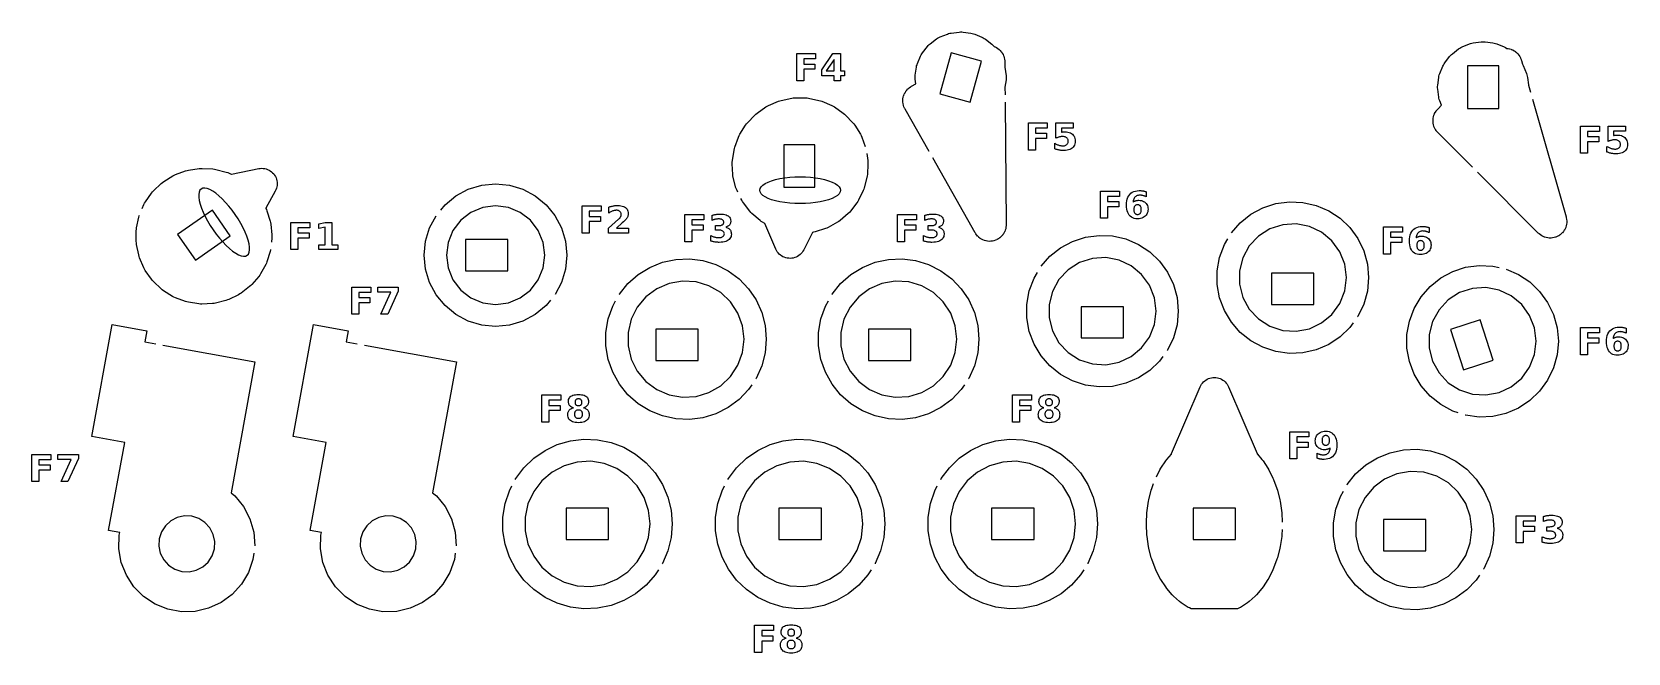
# Model space of a CAD drawing. Header units: millimetres. Extents: x 3 to 146, y 4 to 140.
# Drawn here: x 3.4 to 146, y 4.5 to 59.9 of the extents above.
import ezdxf

# ---------------------------------------------------------------- set-up
doc = ezdxf.new("R2010")
doc.units = ezdxf.units.MM
for name, color, linetype in [('CUT', 1, 'CONTINUOUS'), ('ENGRAVE', 5, 'CONTINUOUS'), ('SCORE', 7, 'CONTINUOUS')]:
    doc.layers.add(name, color=color, linetype=linetype)

msp = doc.modelspace()

# ---------------------------------------------------------------- linework, layer by layer
at = {"layer": 'CUT', "color": 1}
for points in [[(83.5188, 49.2549), (81.3811, 53.0245), (81.3501, 53.0824), (81.3301, 53.122), (81.2769, 53.242), (81.2721, 53.2544), (81.2308, 53.379), (81.2273, 53.3919), (81.1984, 53.5199), (81.1962, 53.5331), (81.18, 53.6633), (81.179, 53.6766), (81.1758, 53.8079), (81.1761, 53.8212), (81.1857, 53.9521), (81.1873, 53.9653), (81.2097, 54.0947), (81.2126, 54.1077), (81.2475, 54.2342), (81.2517, 54.2469), (81.2989, 54.3694), (81.3043, 54.3816), (81.3633, 54.4988), (81.3698, 54.5105), (81.44, 54.6214), (81.4477, 54.6323), (81.5284, 54.7358), (81.5371, 54.7459), (81.6276, 54.841), (81.6372, 54.8502), (81.7366, 54.936), (81.7471, 54.9442), (81.8544, 55.0199), (81.8918, 55.0436), (81.9481, 55.0774), (82.3386, 55.2988), (82.2858, 55.7254), (82.2764, 55.8433), (82.2773, 55.9633), (82.2886, 56.0811), (82.386, 56.7795), (82.4074, 56.8959), (82.4394, 57.0115), (82.4807, 57.1224), (82.7556, 57.7718), (82.8064, 57.8786), (82.8672, 57.982), (82.9358, 58.0784), (83.3694, 58.6346), (83.4461, 58.7246), (83.5316, 58.8088), (83.6228, 58.8841), (84.1856, 59.3091), (84.283, 59.3762), (84.3874, 59.4354), (84.495, 59.4846), (85.1486, 59.7494), (85.2601, 59.789), (85.3762, 59.8192), (85.4929, 59.8388), (86.1927, 59.9255), (86.3107, 59.9349), (86.4306, 59.9339), (86.5484, 59.9227), (87.2468, 59.8253), (87.3632, 59.8038), (87.4788, 59.7719), (87.5897, 59.7306), (88.2391, 59.4557), (88.3459, 59.4049), (88.4494, 59.3441), (88.5458, 59.2755), (89.1131, 58.8331), (89.2215, 58.7389), (89.3008, 58.6538), (89.3339, 58.6408), (89.3943, 58.6152), (89.412, 58.6072), (89.5298, 58.5469), (89.5414, 58.5402), (89.6526, 58.4685), (89.6635, 58.4607), (89.7671, 58.3784), (89.7772, 58.3695), (89.8721, 58.2774), (89.8813, 58.2675), (89.9667, 58.1665), (89.9748, 58.1558), (90.0498, 58.0468), (90.0569, 58.0354), (90.1207, 57.9195), (90.1266, 57.9074), (90.1787, 57.7858), (90.1833, 57.7732), (90.2231, 57.647), (90.2265, 57.634), (90.2537, 57.5045), (90.2558, 57.4913), (90.27, 57.3597), (90.2726, 57.3151), (90.2748, 57.249), (90.2776, 56.93), (90.279, 56.9049), (90.2875, 56.8488), (90.2963, 56.7978), (90.3928, 56.0186), (90.4022, 55.9006), (90.4013, 55.7807), (90.39, 55.6629), (90.2975, 54.9996), (90.2955, 54.98), (90.2949, 54.9602), (90.3005, 54.3263)], [(132.0433, 47.8708), (128.9789, 50.9351), (128.9337, 50.9826), (128.9039, 51.0155), (128.8206, 51.117), (128.8126, 51.1277), (128.7397, 51.2368), (128.7329, 51.2483), (128.671, 51.364), (128.6653, 51.3761), (128.6151, 51.4974), (128.6106, 51.5099), (128.5725, 51.6355), (128.5692, 51.6485), (128.5436, 51.7772), (128.5417, 51.7904), (128.5288, 51.921), (128.5281, 51.9344), (128.5281, 52.0656), (128.5288, 52.079), (128.5417, 52.2096), (128.5436, 52.2228), (128.5692, 52.3515), (128.5725, 52.3645), (128.6106, 52.4901), (128.6151, 52.5026), (128.6653, 52.6239), (128.671, 52.636), (128.7329, 52.7517), (128.7397, 52.7632), (128.8126, 52.8723), (128.8206, 52.883), (128.9039, 52.9845), (128.9337, 53.0174), (128.9789, 53.0649), (129.2964, 53.3823), (129.1319, 53.7794), (129.0914, 53.8906), (129.0604, 54.0065), (129.0398, 54.123), (128.9478, 54.8221), (128.9375, 54.94), (128.9375, 55.06), (128.9478, 55.1779), (129.0398, 55.877), (129.0604, 55.9935), (129.0914, 56.1094), (129.1319, 56.2206), (129.4017, 56.8721), (129.4517, 56.9793), (129.5117, 57.0832), (129.5796, 57.1801), (130.0089, 57.7396), (130.0849, 57.8302), (130.1698, 57.9151), (130.2604, 57.9911), (130.8199, 58.4204), (130.9168, 58.4883), (131.0207, 58.5483), (131.1279, 58.5983), (131.7794, 58.8681), (131.8906, 58.9086), (132.0065, 58.9396), (132.123, 58.9602), (132.8221, 59.0522), (132.94, 59.0625), (133.06, 59.0625), (133.1779, 59.0522), (133.877, 58.9602), (133.9935, 58.9396), (134.1094, 58.9086), (134.2206, 58.8681), (134.8852, 58.5928), (135.0148, 58.5309), (135.1139, 58.4699), (135.1493, 58.4662), (135.2143, 58.4577), (135.2335, 58.4547), (135.3631, 58.4279), (135.3761, 58.4245), (135.5023, 58.385), (135.5149, 58.3804), (135.6367, 58.3286), (135.6488, 58.3228), (135.7648, 58.2592), (135.7763, 58.2522), (135.8855, 58.1775), (135.8962, 58.1694), (135.9975, 58.0843), (136.0073, 58.0751), (136.0997, 57.9804), (136.1086, 57.9704), (136.1912, 57.867), (136.199, 57.8561), (136.271, 57.7451), (136.2778, 57.7335), (136.3384, 57.6159), (136.344, 57.6037), (136.3927, 57.4807), (136.4071, 57.4383), (136.4268, 57.3752), (136.5145, 57.0685), (136.5225, 57.0446), (136.5456, 56.9928), (136.5677, 56.946), (136.8681, 56.2206), (136.9086, 56.1094), (136.9396, 55.9935), (136.9602, 55.877), (137.0476, 55.2131), (137.0509, 55.1936), (137.0556, 55.1744), (137.2298, 54.5648)], [(66.4288, 45.6332), (66.3635, 45.7662), (66.3094, 45.8924), (66.2682, 46.0235), (66.0292, 46.9465), (66.0016, 47.0811), (65.9877, 47.2178), (65.9394, 48.17), (65.9394, 48.3074), (65.9533, 48.444), (66.0977, 49.3865), (66.1253, 49.5211), (66.1665, 49.6521), (66.4976, 50.5462), (66.5518, 50.6725), (66.6184, 50.7926), (67.1228, 51.6017), (67.2013, 51.7145), (67.2908, 51.8187), (67.9476, 52.5098), (68.0472, 52.6044), (68.1559, 52.6885), (68.9384, 53.2332), (69.055, 53.3059), (69.1783, 53.3664), (70.0545, 53.7424), (70.1833, 53.7901), (70.3164, 53.8245), (71.2503, 54.0165), (71.3861, 54.0373), (71.5233, 54.0442), (72.4767, 54.0442), (72.6139, 54.0373), (72.7497, 54.0165), (73.6836, 53.8245), (73.8167, 53.7901), (73.9455, 53.7424), (74.8217, 53.3664), (74.945, 53.3059), (75.0616, 53.2332), (75.8441, 52.6885), (75.9528, 52.6044), (76.0524, 52.5098), (76.7092, 51.8187), (76.7987, 51.7145), (76.8772, 51.6017), (77.3816, 50.7926), (77.4482, 50.6725), (77.5024, 50.5462), (77.8164, 49.6985)], [(90.3062, 53.6763), (90.4022, 42.7513), (90.4012, 42.6861), (90.3994, 42.642), (90.3879, 42.5121), (90.386, 42.499), (90.3619, 42.3708), (90.3588, 42.3579), (90.3222, 42.2326), (90.3179, 42.2201), (90.2693, 42.099), (90.2638, 42.087), (90.2037, 41.9712), (90.197, 41.9597), (90.1259, 41.8504), (90.1181, 41.8396), (90.0367, 41.7377), (90.0279, 41.7278), (89.9369, 41.6343), (89.9272, 41.6252), (89.8275, 41.5411), (89.817, 41.533), (89.7096, 41.4589), (89.6983, 41.4519), (89.5843, 41.3887), (89.5724, 41.3828), (89.4526, 41.331), (89.4402, 41.3263), (89.316, 41.2864), (89.3032, 41.2829), (89.1757, 41.2553), (89.1627, 41.2531), (89.0331, 41.238), (89.0198, 41.2371), (88.8894, 41.2347), (88.8762, 41.2351), (88.7461, 41.2455), (88.733, 41.2471), (88.6045, 41.2701), (88.5916, 41.273), (88.466, 41.3084), (88.4534, 41.3126), (88.3319, 41.36), (88.3198, 41.3654), (88.2035, 41.4244), (88.1919, 41.431), (88.0819, 41.5011), (88.0711, 41.5087), (87.9684, 41.5892), (87.9584, 41.5979), (87.864, 41.688), (87.8549, 41.6976), (87.7697, 41.7964), (87.7616, 41.8069), (87.6865, 41.9135), (87.6629, 41.9508), (87.6293, 42.0068), (83.8395, 48.6895)], [(137.4084, 53.9398), (140.4098, 43.4348), (140.4262, 43.3717), (140.4362, 43.3287), (140.4597, 43.2004), (140.4614, 43.1873), (140.4722, 43.0572), (140.4727, 43.044), (140.4708, 42.9136), (140.47, 42.9003), (140.4554, 42.7707), (140.4533, 42.7576), (140.4261, 42.63), (140.4227, 42.6172), (140.3833, 42.4928), (140.3787, 42.4804), (140.3273, 42.3605), (140.3215, 42.3485), (140.2587, 42.2342), (140.2518, 42.2229), (140.1781, 42.1152), (140.1701, 42.1047), (140.0863, 42.0047), (140.0773, 41.9949), (139.9842, 41.9036), (139.9743, 41.8948), (139.8727, 41.8129), (139.862, 41.8051), (139.7529, 41.7335), (139.7415, 41.7268), (139.6259, 41.6662), (139.6139, 41.6606), (139.493, 41.6116), (139.4805, 41.6072), (139.3554, 41.5702), (139.3425, 41.567), (139.2144, 41.5423), (139.2013, 41.5405), (139.0714, 41.5284), (139.0582, 41.5278), (138.9277, 41.5284), (138.9145, 41.5291), (138.7847, 41.5425), (138.7716, 41.5445), (138.6437, 41.5704), (138.6309, 41.5736), (138.5061, 41.6119), (138.4937, 41.6164), (138.3733, 41.6666), (138.3613, 41.6723), (138.2463, 41.734), (138.235, 41.7408), (138.1266, 41.8134), (138.1159, 41.8214), (138.0152, 41.9042), (137.9825, 41.9338), (137.9352, 41.9788), (132.5029, 47.4112)], [(77.9517, 49.0645), (78.0467, 48.444), (78.0606, 48.3074), (78.0606, 48.17), (78.0123, 47.2178), (77.9984, 47.0811), (77.9708, 46.9465), (77.7318, 46.0235), (77.6906, 45.8924), (77.6365, 45.7662), (77.2166, 44.9102), (77.1499, 44.79), (77.0714, 44.6773), (76.4878, 43.9233), (76.3983, 43.8191), (76.2987, 43.7244), (75.5753, 43.1034), (75.4667, 43.0193), (75.3501, 42.9466), (74.5165, 42.4839), (74.3931, 42.4234), (74.2643, 42.3757), (73.3546, 42.0903), (73.2216, 42.0558), (73.2038, 42.0531), (73.2039, 42.0526), (73.1024, 42.0371), (72.3198, 40.4718), (72.254, 40.3551), (72.176, 40.2439), (72.0873, 40.1409), (71.989, 40.0472), (71.8819, 39.9637), (71.7671, 39.8911), (71.6456, 39.8302), (71.5188, 39.7816), (71.3877, 39.7458), (71.2538, 39.723), (71.1183, 39.7136), (70.9825, 39.7176), (70.8478, 39.7349), (70.7154, 39.7655), (70.5867, 39.809), (70.463, 39.865), (70.3453, 39.9329), (70.2349, 40.0121), (70.1329, 40.1018), (70.0402, 40.2011), (69.9578, 40.3091), (69.8865, 40.4247), (69.8277, 40.5451), (68.8474, 42.8323), (68.8445, 42.8382), (68.8389, 42.8417), (68.6499, 42.9466), (68.5333, 43.0193), (68.4247, 43.1034), (67.7013, 43.7244), (67.6017, 43.8191), (67.5122, 43.9233), (66.9286, 44.6773), (66.8501, 44.79), (66.7834, 44.9102), (66.715, 45.0496)], [(13.2391, 44.1732), (13.3901, 44.5235), (13.4508, 44.6468), (13.5237, 44.7633), (14.0697, 45.5449), (14.1539, 45.6534), (14.2488, 45.7528), (14.9409, 46.4086), (15.0453, 46.4979), (15.1582, 46.5762), (15.9681, 47.0792), (16.0884, 47.1457), (16.2147, 47.1996), (17.1093, 47.5293), (17.2405, 47.5702), (17.3751, 47.5976), (18.3178, 47.7405), (18.4545, 47.7541), (18.5919, 47.7539), (19.544, 47.704), (19.6807, 47.6899), (19.8152, 47.662), (20.7378, 47.4215), (20.8688, 47.3802), (20.995, 47.3258), (21.1889, 47.2303), (21.195, 47.2276), (21.2015, 47.2287), (23.6396, 47.7267), (23.772, 47.747), (23.9077, 47.7542), (24.0434, 47.748), (24.1778, 47.7285), (24.3096, 47.6958), (24.4376, 47.6502), (24.5605, 47.5922), (24.677, 47.5224), (24.7861, 47.4415), (24.8866, 47.3501), (24.9777, 47.2493), (25.0583, 47.14), (25.1278, 47.0233), (25.1855, 46.9003), (25.2307, 46.7722), (25.263, 46.6403), (25.2822, 46.5058), (25.288, 46.3701), (25.2804, 46.2344), (25.2595, 46.1002), (25.2254, 45.9687), (25.1785, 45.8412), (25.12, 45.7207), (24.2799, 44.1855), (24.2921, 44.1605), (24.3325, 44.0767), (24.3799, 43.948), (24.6638, 43.0378), (24.698, 42.9048), (24.7186, 42.7689), (24.8135, 41.8202), (24.8202, 41.683), (24.813, 41.5458), (24.7718, 41.1465)], [(39.898, 44.028), (40.2919, 44.5081), (41.258, 45.3009), (42.3603, 45.8901), (43.5562, 46.2529), (44.8, 46.3754), (46.0438, 46.2529), (47.2397, 45.8901), (48.342, 45.3009), (49.3081, 44.5081), (50.1009, 43.542), (50.6901, 42.4397), (51.0529, 41.2438), (51.1754, 40), (51.0529, 38.7562), (50.6901, 37.5603), (50.1125, 36.4797)], [(110.5395, 42.0063), (111.3178, 42.8972), (112.2675, 43.6545), (113.3371, 44.2301), (114.4924, 44.6054), (115.696, 44.7685), (116.9095, 44.714), (118.0937, 44.4437), (119.2106, 43.9663), (120.2243, 43.2971), (121.1023, 42.4577), (121.8163, 41.475), (122.3433, 40.3807), (122.6664, 39.2098), (122.7753, 38), (122.6664, 36.7902), (122.3433, 35.6193), (121.8163, 34.525), (121.7894, 34.488)], [(24.7, 40.5005), (24.694, 40.4616), (24.6593, 40.3287), (24.3724, 39.4195), (24.3245, 39.2907), (24.2638, 39.1675), (23.7997, 38.3346), (23.7268, 38.2181), (23.6425, 38.1096), (23.0203, 37.3872), (22.9255, 37.2878), (22.8211, 37.1985), (22.0662, 36.6161), (21.9533, 36.5378), (21.833, 36.4713), (20.9764, 36.0529), (20.85, 35.9989), (20.7188, 35.958), (19.7955, 35.7205), (19.6608, 35.6931), (19.5241, 35.6794), (18.5718, 35.6327), (18.4345, 35.6329), (18.2978, 35.6471), (17.3556, 35.793), (17.2211, 35.8209), (17.09, 35.8622), (16.1965, 36.1948), (16.0703, 36.2492), (15.9503, 36.3161), (15.142, 36.8218), (15.0294, 36.9004), (14.9253, 36.9901), (14.2354, 37.6481), (14.1409, 37.7479), (14.0569, 37.8566), (13.5136, 38.6401), (13.4411, 38.7568), (13.3808, 38.8802), (13.0063, 39.757), (12.9587, 39.8859), (12.9245, 40.019), (12.7341, 40.9532), (12.7136, 41.0891), (12.7068, 41.2263), (12.7084, 42.1797), (12.7156, 42.3169), (12.7366, 42.4527), (12.9301, 43.3863), (12.9648, 43.5192), (12.9854, 43.5748)], [(49.7042, 35.9746), (49.3081, 35.4919), (48.342, 34.6991), (47.2397, 34.1099), (46.0438, 33.7471), (44.8, 33.6246), (43.5562, 33.7471), (42.3603, 34.1099), (41.258, 34.6991), (40.2919, 35.4919), (39.4991, 36.458), (38.9099, 37.5603), (38.5471, 38.7562), (38.4246, 40), (38.5471, 41.2438), (38.9099, 42.4397), (39.4891, 43.5233)], [(93.5395, 39.0063), (94.3178, 39.8972), (95.2675, 40.6545), (96.3371, 41.2301), (97.4924, 41.6054), (98.696, 41.7685), (99.9095, 41.714), (101.0937, 41.4437), (102.2106, 40.9663), (103.2243, 40.2971), (104.1023, 39.4577), (104.8163, 38.475), (105.3433, 37.3807), (105.6664, 36.2098), (105.7753, 35), (105.6664, 33.7902), (105.3433, 32.6193), (104.8163, 31.525), (104.7894, 31.488)], [(121.4073, 33.9621), (121.1023, 33.5423), (120.2243, 32.7029), (119.2106, 32.0337), (118.0937, 31.5563), (116.9095, 31.286), (115.696, 31.2315), (114.4924, 31.3946), (113.3371, 31.7699), (112.2675, 32.3455), (111.3178, 33.1028), (110.5187, 34.0176), (109.8957, 35.0603), (109.4689, 36.1975), (109.252, 37.3927), (109.252, 38.6073), (109.4689, 39.8025), (109.8957, 40.9397), (110.2015, 41.4516)], [(55.8395, 36.4898), (55.8552, 36.518), (56.6198, 37.4648), (57.5333, 38.2689), (58.5697, 38.907), (59.6989, 39.3608), (60.8886, 39.6172), (62.1045, 39.6688), (63.3117, 39.5142), (64.4753, 39.1579), (65.562, 38.61), (66.5405, 37.8863), (67.3826, 37.0076), (68.0641, 35.9993), (68.5654, 34.8904), (68.8721, 33.7126), (68.9753, 32.5), (68.8721, 31.2874), (68.5654, 30.1096), (68.0641, 29.0007), (68.0412, 28.9667)], [(74.8395, 36.4898), (74.8552, 36.518), (75.6198, 37.4648), (76.5333, 38.2689), (77.5697, 38.907), (78.6989, 39.3608), (79.8886, 39.6172), (81.1045, 39.6688), (82.3117, 39.5142), (83.4753, 39.1579), (84.562, 38.61), (85.5405, 37.8863), (86.3826, 37.0076), (87.0641, 35.9993), (87.5654, 34.8904), (87.8721, 33.7126), (87.9753, 32.5), (87.8721, 31.2874), (87.5654, 30.1096), (87.0641, 29.0007), (87.0412, 28.9667)], [(130.7818, 25.9186), (130.2882, 26.0789), (129.2186, 26.6545), (128.2689, 27.4119), (127.4697, 28.3266), (126.8467, 29.3693), (126.4199, 30.5065), (126.203, 31.7017), (126.203, 32.9164), (126.4199, 34.1115), (126.8467, 35.2487), (127.4697, 36.2914), (128.2689, 37.2062), (129.2186, 37.9635), (130.2882, 38.5391), (131.4434, 38.9144), (132.6471, 39.0775), (133.8605, 39.023), (134.4419, 38.8903)], [(135.0739, 38.7403), (136.1617, 38.2753), (137.1754, 37.6062), (138.0533, 36.7668), (138.7673, 35.7841), (139.2943, 34.6897), (139.6175, 33.5188), (139.7264, 32.309), (139.6175, 31.0992), (139.2943, 29.9283), (138.7673, 28.834), (138.0533, 27.8513), (137.1754, 27.0119), (136.1617, 26.3427), (135.0447, 25.8653), (133.8605, 25.595), (132.6471, 25.5405), (131.4434, 25.7036), (131.4, 25.7177)], [(104.4073, 30.9621), (104.1023, 30.5423), (103.2243, 29.7029), (102.2106, 29.0337), (101.0937, 28.5563), (99.9095, 28.286), (98.696, 28.2315), (97.4924, 28.3946), (96.3371, 28.7699), (95.2675, 29.3455), (94.3178, 30.1028), (93.5187, 31.0176), (92.8957, 32.0603), (92.4689, 33.1975), (92.252, 34.3927), (92.252, 35.6073), (92.4689, 36.8025), (92.8957, 37.9397), (93.2015, 38.4516)], [(67.6772, 28.4282), (67.3826, 27.9924), (66.5405, 27.1137), (65.562, 26.39), (64.4753, 25.8421), (63.3117, 25.4858), (62.1045, 25.3312), (60.8886, 25.3828), (59.6989, 25.6392), (58.5697, 26.093), (57.5333, 26.7311), (56.6198, 27.5352), (55.8552, 28.482), (55.2617, 29.5445), (54.8563, 30.692), (54.6506, 31.8915), (54.6506, 33.1085), (54.8563, 34.308), (55.2617, 35.4555), (55.5225, 35.9224)], [(86.6772, 28.4282), (86.3826, 27.9924), (85.5405, 27.1137), (84.562, 26.39), (83.4753, 25.8421), (82.3117, 25.4858), (81.1045, 25.3312), (79.8886, 25.3828), (78.6989, 25.6392), (77.5697, 26.093), (76.5333, 26.7311), (75.6198, 27.5352), (74.8552, 28.482), (74.2617, 29.5445), (73.8563, 30.692), (73.6506, 31.8915), (73.6506, 33.1085), (73.8563, 34.308), (74.2617, 35.4555), (74.5225, 35.9224)], [(23.2001, 13.3875), (23.1274, 12.8294), (22.7265, 11.6674), (22.1, 10.6098), (21.2733, 9.6999), (20.2804, 8.9751), (19.162, 8.465), (17.9638, 8.1905), (16.7348, 8.1628), (15.5254, 8.3831), (14.3852, 8.8423), (13.3606, 9.5216), (12.4939, 10.3933), (11.8203, 11.4216), (11.3675, 12.5644), (11.154, 13.775), (11.1886, 15.0038), (11.2419, 15.2306), (10.2392, 15.4133), (11.6726, 23.2838), (8.7212, 23.8213), (10.5399, 33.8071), (13.6389, 33.2427), (13.4597, 32.2588), (14.4394, 32.0804)], [(41.2001, 13.3875), (41.1274, 12.8294), (40.7265, 11.6674), (40.1, 10.6098), (39.2733, 9.6999), (38.2804, 8.9751), (37.162, 8.465), (35.9638, 8.1905), (34.7348, 8.1628), (33.5254, 8.3831), (32.3852, 8.8423), (31.3606, 9.5216), (30.4939, 10.3933), (29.8203, 11.4216), (29.3675, 12.5644), (29.154, 13.775), (29.1886, 15.0038), (29.2419, 15.2306), (28.2392, 15.4133), (29.6726, 23.2838), (26.7212, 23.8213), (28.5399, 33.8071), (31.6389, 33.2427), (31.4597, 32.2588), (32.4394, 32.0804)], [(15.0789, 31.9639), (23.2979, 30.467), (21.1712, 18.7902), (21.5211, 18.5032), (22.2953, 17.5484), (22.8614, 16.4572), (23.1962, 15.2744), (23.2861, 14.0484), (23.284, 14.0321)], [(33.0789, 31.9639), (41.2979, 30.467), (39.1712, 18.7902), (39.5211, 18.5032), (40.2953, 17.5484), (40.8614, 16.4572), (41.1962, 15.2744), (41.2861, 14.0484), (41.284, 14.0321)], [(103.8208, 20.2013), (104.1396, 20.8375), (104.2179, 20.9732), (104.651, 21.6317), (104.752, 21.766), (105.1558, 22.2381), (105.1699, 22.2564), (105.18, 22.2771), (107.7369, 28.2431), (107.7946, 28.3616), (107.8645, 28.4754), (107.9451, 28.5819), (108.0356, 28.68), (108.1352, 28.769), (108.243, 28.8478), (108.358, 28.9158), (108.4789, 28.9724), (108.6048, 29.0169), (108.7345, 29.049), (108.8666, 29.0684), (109, 29.0749), (109.1334, 29.0684), (109.2655, 29.049), (109.3952, 29.0169), (109.5211, 28.9724), (109.642, 28.9158), (109.757, 28.8478), (109.8648, 28.769), (109.9644, 28.68), (110.0549, 28.5819), (110.1355, 28.4754), (110.2054, 28.3616), (110.2631, 28.2431), (112.82, 22.2771), (112.8301, 22.2564), (112.8442, 22.2381), (113.248, 21.766), (113.349, 21.6317), (113.7821, 20.9732), (113.8604, 20.8375), (114.232, 20.0959), (114.2907, 19.9606), (114.5906, 19.1497), (114.6323, 19.0157), (114.8525, 18.151), (114.8792, 18.0184), (115.0012, 17.2003), (115.0031, 17.1903), (115.0258, 17.0022), (115.068, 16.1448)], [(46.5532, 19.9643), (46.5975, 20.0487), (47.3298, 21.0233), (48.2091, 21.8678), (49.2124, 22.5604), (50.3138, 23.083), (51.4848, 23.4222), (52.695, 23.5691), (53.9131, 23.52), (55.1076, 23.2762), (56.2475, 22.8439), (57.3032, 22.2343), (58.2476, 21.4633), (59.056, 20.5508), (59.7075, 19.5204), (60.1854, 18.3988), (60.4771, 17.2152), (60.5752, 16), (60.4771, 14.7848), (60.1854, 13.6012), (59.7075, 12.4796), (59.6879, 12.4485)], [(65.5532, 19.9643), (65.5975, 20.0487), (66.3298, 21.0233), (67.2091, 21.8678), (68.2124, 22.5604), (69.3138, 23.083), (70.4848, 23.4222), (71.695, 23.5691), (72.9131, 23.52), (74.1076, 23.2762), (75.2475, 22.8439), (76.3032, 22.2343), (77.2476, 21.4633), (78.056, 20.5508), (78.7075, 19.5204), (79.1854, 18.3988), (79.4771, 17.2152), (79.5752, 16), (79.4771, 14.7848), (79.1854, 13.6012), (78.7075, 12.4796), (78.6879, 12.4485)], [(84.5532, 19.9643), (84.5975, 20.0487), (85.3298, 21.0233), (86.2091, 21.8678), (87.2124, 22.5604), (88.3138, 23.083), (89.4848, 23.4222), (90.695, 23.5691), (91.9131, 23.52), (93.1076, 23.2762), (94.2475, 22.8439), (95.3032, 22.2343), (96.2476, 21.4633), (97.056, 20.5508), (97.7075, 19.5204), (98.1854, 18.3988), (98.4771, 17.2152), (98.5752, 16), (98.4771, 14.7848), (98.1854, 13.6012), (97.7075, 12.4796), (97.6879, 12.4485)], [(120.8395, 19.4898), (120.8552, 19.518), (121.6198, 20.4648), (122.5333, 21.2689), (123.5697, 21.907), (124.6989, 22.3608), (125.8886, 22.6172), (127.1045, 22.6688), (128.3117, 22.5142), (129.4753, 22.1579), (130.562, 21.61), (131.5405, 20.8863), (132.3826, 20.0076), (133.0641, 18.9993), (133.5654, 17.8904), (133.8721, 16.7126), (133.9753, 15.5), (133.8721, 14.2874), (133.5654, 13.1096), (133.0641, 12.0007), (133.0412, 11.9667)], [(59.3405, 11.8991), (59.056, 11.4492), (58.2476, 10.5367), (57.3032, 9.7657), (56.2475, 9.1561), (55.1076, 8.7238), (53.9131, 8.48), (52.695, 8.4309), (51.4848, 8.5778), (50.3138, 8.917), (49.2124, 9.4396), (48.2091, 10.1322), (47.3298, 10.9767), (46.5975, 11.9513), (46.0309, 13.0308), (45.6449, 14.1871), (45.4493, 15.3904), (45.4493, 16.6096), (45.6449, 17.8129), (46.0309, 18.9692), (46.2511, 19.3887)], [(78.3405, 11.8991), (78.056, 11.4492), (77.2476, 10.5367), (76.3032, 9.7657), (75.2475, 9.1561), (74.1076, 8.7238), (72.9131, 8.48), (71.695, 8.4309), (70.4848, 8.5778), (69.3138, 8.917), (68.2124, 9.4396), (67.2091, 10.1322), (66.3298, 10.9767), (65.5975, 11.9513), (65.0309, 13.0308), (64.6449, 14.1871), (64.4493, 15.3904), (64.4493, 16.6096), (64.6449, 17.8129), (65.0309, 18.9692), (65.2511, 19.3887)], [(97.3405, 11.8991), (97.056, 11.4492), (96.2476, 10.5367), (95.3032, 9.7657), (94.2475, 9.1561), (93.1076, 8.7238), (91.9131, 8.48), (90.695, 8.4309), (89.4848, 8.5778), (88.3138, 8.917), (87.2124, 9.4396), (86.2091, 10.1322), (85.3298, 10.9767), (84.5975, 11.9513), (84.0309, 13.0308), (83.6449, 14.1871), (83.4493, 15.3904), (83.4493, 16.6096), (83.6449, 17.8129), (84.0309, 18.9692), (84.2511, 19.3887)], [(115.0503, 15.4954), (115.0266, 15.0146), (115.0136, 14.8829), (114.8792, 13.9816), (114.8525, 13.849), (114.6323, 12.9843), (114.5906, 12.8503), (114.2907, 12.0394), (114.232, 11.9041), (113.8604, 11.1625), (113.7821, 11.0268), (113.349, 10.3683), (113.248, 10.234), (112.7653, 9.6695), (112.6385, 9.5402), (112.1189, 9.0773), (111.964, 8.9584), (111.4213, 8.6015), (111.3304, 8.5467), (111.2354, 8.4992), (111.0715, 8.425), (106.9285, 8.425), (106.7646, 8.4992), (106.6696, 8.5467), (106.5787, 8.6015), (106.036, 8.9584), (105.8811, 9.0773), (105.3615, 9.5402), (105.2347, 9.6695), (104.752, 10.234), (104.651, 10.3683), (104.2179, 11.0268), (104.1396, 11.1625), (103.768, 11.9041), (103.7093, 12.0394), (103.4094, 12.8503), (103.3677, 12.9843), (103.1475, 13.849), (103.1208, 13.9816), (102.9864, 14.8829), (102.9734, 15.0146), (102.9281, 15.9343), (102.9281, 16.0657), (102.9742, 17.0022), (102.9969, 17.1903), (102.9988, 17.2003), (103.1208, 18.0184), (103.1475, 18.151), (103.3677, 19.0157), (103.4094, 19.1497), (103.5759, 19.5999)], [(132.6772, 11.4282), (132.3826, 10.9924), (131.5405, 10.1137), (130.562, 9.39), (129.4753, 8.8421), (128.3117, 8.4858), (127.1045, 8.3312), (125.8886, 8.3828), (124.6989, 8.6392), (123.5697, 9.093), (122.5333, 9.7311), (121.6198, 10.5352), (120.8552, 11.482), (120.2617, 12.5445), (119.8563, 13.692), (119.6506, 14.8915), (119.6506, 16.1085), (119.8563, 17.308), (120.2617, 18.4555), (120.5225, 18.9224)]]:
    msp.add_lwpolyline(points, dxfattribs=at)
for points in [[(84.4901, 54.4168), (87.1794, 53.6739), (88.1885, 57.3271), (85.4992, 58.07), (84.4901, 54.4168)], [(131.605, 53.105), (134.395, 53.105), (134.395, 56.895), (131.605, 56.895), (131.605, 53.105)], [(73.3231, 49.8491), (70.5331, 49.8491), (70.5331, 46.0591), (73.3231, 46.0591), (73.3231, 49.8491)], [(21.1007, 41.712), (19.5107, 44.0045), (16.3964, 41.8446), (17.9864, 39.552), (21.1007, 41.712)], [(45.895, 38.605), (45.895, 41.395), (42.105, 41.395), (42.105, 38.605), (45.895, 38.605)], [(117.895, 35.605), (117.895, 38.395), (114.105, 38.395), (114.105, 35.605), (117.895, 35.605)], [(100.895, 32.605), (100.895, 35.395), (97.105, 35.395), (97.105, 32.605), (100.895, 32.605)], [(131.2589, 29.7667), (133.9123, 30.6288), (132.7411, 34.2333), (130.0877, 33.3712), (131.2589, 29.7667)], [(62.895, 30.605), (62.895, 33.395), (59.105, 33.395), (59.105, 30.605), (62.895, 30.605)], [(81.895, 30.605), (81.895, 33.395), (78.105, 33.395), (78.105, 30.605), (81.895, 30.605)], [(54.895, 14.605), (54.895, 17.395), (51.105, 17.395), (51.105, 14.605), (54.895, 14.605)], [(73.895, 14.605), (73.895, 17.395), (70.105, 17.395), (70.105, 14.605), (73.895, 14.605)], [(92.895, 14.605), (92.895, 17.395), (89.105, 17.395), (89.105, 14.605), (92.895, 14.605)], [(110.895, 14.605), (110.895, 17.395), (107.105, 17.395), (107.105, 14.605), (110.895, 14.605)], [(17.0087, 16.7171), (16.3692, 16.5791), (15.7873, 16.2803), (15.3024, 15.841), (14.9478, 15.2912), (14.7476, 14.6684), (14.7154, 14.015), (14.8534, 13.3755), (15.1522, 12.7935), (15.5915, 12.3087), (16.1413, 11.9541), (16.7641, 11.7538), (17.4175, 11.7216), (18.057, 11.8596), (18.639, 12.1585), (19.1238, 12.5977), (19.4784, 13.1475), (19.6786, 13.7703), (19.7109, 14.4237), (19.5729, 15.0632), (19.274, 15.6452), (18.8348, 16.13), (18.285, 16.4847), (17.6622, 16.6849), (17.0087, 16.7171)], [(35.0087, 16.7171), (34.3692, 16.5791), (33.7873, 16.2803), (33.3024, 15.841), (32.9478, 15.2912), (32.7476, 14.6684), (32.7154, 14.015), (32.8534, 13.3755), (33.1522, 12.7935), (33.5915, 12.3087), (34.1413, 11.9541), (34.7641, 11.7538), (35.4175, 11.7216), (36.057, 11.8596), (36.639, 12.1585), (37.1238, 12.5977), (37.4784, 13.1475), (37.6786, 13.7703), (37.7109, 14.4237), (37.5729, 15.0632), (37.274, 15.6452), (36.8348, 16.13), (36.285, 16.4847), (35.6622, 16.6849), (35.0087, 16.7171)], [(127.895, 13.605), (127.895, 16.395), (124.105, 16.395), (124.105, 13.605), (127.895, 13.605)]]:
    msp.add_lwpolyline(points, close=True, dxfattribs=at)
at = {"layer": 'ENGRAVE', "color": 5}
for points in [[(73.3862, 57.9967), (73.3862, 57.5231), (72.3217, 57.5231), (72.3217, 57.0706), (73.3227, 57.0706), (73.3227, 56.597), (72.3217, 56.597), (72.3217, 55.5667), (71.6951, 55.5667), (71.6951, 57.9967), (73.3862, 57.9967)], [(75.6191, 56.4635), (75.9658, 56.4635), (75.9658, 56.0094), (75.6191, 56.0094), (75.6191, 55.5667), (75.0266, 55.5667), (75.0266, 56.0094), (73.9492, 56.0094), (73.9492, 56.5465), (74.9225, 57.9967), (75.6191, 57.9967), (75.6191, 56.4635)], [(75.0266, 56.4635), (75.0266, 57.4807), (74.3398, 56.4635), (75.0266, 56.4635)], [(94.0743, 51.8148), (94.0743, 51.3412), (93.0098, 51.3412), (93.0098, 50.8887), (94.0108, 50.8887), (94.0108, 50.4151), (93.0098, 50.4151), (93.0098, 49.3848), (92.3832, 49.3848), (92.3832, 51.8148), (94.0743, 51.8148)], [(96.3984, 51.8148), (96.3984, 51.3542), (95.3404, 51.3542), (95.3404, 50.9782), (95.3643, 50.9845), (95.3883, 50.9902), (95.4122, 50.9955), (95.4363, 51.0003), (95.4603, 51.0046), (95.4845, 51.0083), (95.5088, 51.0116), (95.5334, 51.0142), (95.5583, 51.0163), (95.5836, 51.0177), (95.6091, 51.0186), (95.635, 51.0189), (95.7777, 51.0127), (95.9094, 50.9942), (96.0301, 50.9634), (96.1399, 50.9202), (96.2388, 50.8646), (96.3268, 50.7967), (96.4023, 50.7178), (96.4642, 50.6292), (96.5123, 50.5308), (96.5467, 50.4228), (96.5673, 50.305), (96.5742, 50.1774), (96.5667, 50.0509), (96.5442, 49.9338), (96.5068, 49.8263), (96.4544, 49.7282), (96.3871, 49.6396), (96.3048, 49.5606), (96.2092, 49.4924), (96.102, 49.4367), (95.9831, 49.3933), (95.8527, 49.3624), (95.7106, 49.3438), (95.5569, 49.3376), (95.4881, 49.3387), (95.4195, 49.342), (95.3512, 49.3476), (95.2831, 49.3553), (95.2152, 49.3653), (95.1476, 49.3775), (95.0801, 49.3919), (95.0127, 49.4087), (94.9455, 49.4277), (94.8785, 49.4491), (94.8115, 49.4728), (94.7447, 49.4987), (94.7447, 49.9919), (94.8103, 49.9555), (94.8748, 49.9223), (94.9382, 49.8922), (95.0004, 49.8653), (95.0615, 49.8416), (95.1215, 49.821), (95.1804, 49.8036), (95.2381, 49.7893), (95.2946, 49.7783), (95.3501, 49.7704), (95.4044, 49.7656), (95.4576, 49.764), (95.5309, 49.7671), (95.5988, 49.7764), (95.6613, 49.7919), (95.7184, 49.8136), (95.7701, 49.8414), (95.8165, 49.8755), (95.8565, 49.9149), (95.8893, 49.9586), (95.9148, 50.0067), (95.933, 50.0593), (95.9439, 50.1162), (95.9475, 50.1774), (95.9439, 50.2392), (95.933, 50.2964), (95.9148, 50.3491), (95.8893, 50.3973), (95.8565, 50.441), (95.8165, 50.4802), (95.7701, 50.514), (95.7184, 50.5417), (95.6613, 50.5632), (95.5988, 50.5785), (95.5309, 50.5878), (95.4576, 50.5908), (95.4121, 50.5899), (95.3656, 50.587), (95.318, 50.5821), (95.2695, 50.5753), (95.22, 50.5665), (95.1695, 50.5559), (95.1179, 50.5431), (95.065, 50.5283), (95.0108, 50.5113), (94.9554, 50.4922), (94.8987, 50.471), (94.8408, 50.4476), (94.8408, 51.8148), (96.3984, 51.8148)], [(143.3947, 51.5252), (143.3947, 51.0516), (142.3303, 51.0516), (142.3303, 50.5991), (143.3313, 50.5991), (143.3313, 50.1254), (142.3303, 50.1254), (142.3303, 49.0952), (141.7037, 49.0952), (141.7037, 51.5252), (143.3947, 51.5252)], [(145.7188, 51.5252), (145.7188, 51.0646), (144.6609, 51.0646), (144.6609, 50.6886), (144.6848, 50.6949), (144.7087, 50.7006), (144.7327, 50.7059), (144.7567, 50.7107), (144.7808, 50.7149), (144.8049, 50.7187), (144.8292, 50.7219), (144.8539, 50.7246), (144.8788, 50.7266), (144.904, 50.7281), (144.9296, 50.729), (144.9555, 50.7293), (145.0981, 50.7231), (145.2298, 50.7046), (145.3506, 50.6737), (145.4604, 50.6305), (145.5593, 50.575), (145.6472, 50.5071), (145.7228, 50.4282), (145.7847, 50.3396), (145.8328, 50.2412), (145.8671, 50.1331), (145.8877, 50.0153), (145.8946, 49.8878), (145.8871, 49.7613), (145.8647, 49.6442), (145.8273, 49.5367), (145.7749, 49.4386), (145.7076, 49.35), (145.6252, 49.271), (145.5296, 49.2028), (145.4224, 49.1471), (145.3036, 49.1037), (145.1731, 49.0728), (145.0311, 49.0542), (144.8774, 49.048), (144.8086, 49.0491), (144.74, 49.0524), (144.6717, 49.0579), (144.6036, 49.0657), (144.5357, 49.0757), (144.468, 49.0879), (144.4005, 49.1023), (144.3332, 49.119), (144.266, 49.1381), (144.1989, 49.1595), (144.132, 49.1831), (144.0652, 49.2091), (144.0652, 49.7023), (144.1308, 49.6659), (144.1953, 49.6326), (144.2587, 49.6026), (144.3209, 49.5757), (144.382, 49.5519), (144.442, 49.5314), (144.5008, 49.514), (144.5585, 49.4997), (144.6151, 49.4886), (144.6706, 49.4807), (144.7249, 49.476), (144.7781, 49.4744), (144.8513, 49.4775), (144.9192, 49.4868), (144.9817, 49.5023), (145.0389, 49.524), (145.0906, 49.5518), (145.137, 49.5859), (145.177, 49.6253), (145.2098, 49.669), (145.2352, 49.7171), (145.2534, 49.7696), (145.2643, 49.8265), (145.268, 49.8878), (145.2643, 49.9496), (145.2534, 50.0068), (145.2352, 50.0595), (145.2098, 50.1077), (145.177, 50.1514), (145.137, 50.1906), (145.0906, 50.2244), (145.0389, 50.252), (144.9817, 50.2736), (144.9192, 50.2889), (144.8513, 50.2982), (144.7781, 50.3012), (144.7325, 50.3003), (144.686, 50.2973), (144.6385, 50.2925), (144.59, 50.2857), (144.5405, 50.2769), (144.49, 50.2662), (144.4384, 50.2535), (144.3855, 50.2387), (144.3313, 50.2217), (144.2759, 50.2026), (144.2192, 50.1814), (144.1612, 50.158), (144.1612, 51.5252), (145.7188, 51.5252)], [(21.5456, 43.6307), (21.2694, 44.011), (20.981, 44.373), (20.6854, 44.7107), (20.3877, 45.0182), (20.0929, 45.2902), (19.8061, 45.5221), (19.5321, 45.71), (19.2758, 45.8506), (19.0414, 45.9415), (18.833, 45.9812), (18.6542, 45.9689), (18.5079, 45.905), (18.3968, 45.7904), (18.3226, 45.6272), (18.2867, 45.4181), (18.2898, 45.1667), (18.3316, 44.8774), (18.4116, 44.555), (18.5283, 44.2051), (18.6798, 43.8336), (18.8635, 43.447), (19.0761, 43.0519), (19.3142, 42.6549), (19.5735, 42.2629), (19.8498, 41.8827), (20.1382, 41.5206), (20.4337, 41.183), (20.7315, 40.8755), (21.0263, 40.6035), (21.3131, 40.3715), (21.587, 40.1836), (21.8434, 40.0431), (22.0777, 39.9521), (22.2861, 39.9125), (22.465, 39.9247), (22.6113, 39.9887), (22.7224, 40.1033), (22.7966, 40.2665), (22.8324, 40.4756), (22.8294, 40.7269), (22.7876, 41.0163), (22.7076, 41.3387), (22.5909, 41.6886), (22.4394, 42.06), (22.2557, 42.4466), (22.043, 42.8418), (21.805, 43.2388), (21.5456, 43.6307)], [(72, 44.6), (71.5301, 44.6103), (71.0683, 44.6409), (70.6223, 44.6913), (70.2, 44.7608), (69.8085, 44.848), (69.4544, 44.9515), (69.1439, 45.0695), (68.8823, 45.2), (68.674, 45.3408), (68.5227, 45.4894), (68.4308, 45.6434), (68.4, 45.8), (68.4308, 45.9566), (68.5227, 46.1106), (68.674, 46.2592), (68.8823, 46.4), (69.1439, 46.5305), (69.4544, 46.6485), (69.8085, 46.752), (70.2, 46.8392), (70.6223, 46.9087), (71.0683, 46.9591), (71.5301, 46.9897), (72, 47), (72.4699, 46.9897), (72.9317, 46.9591), (73.3777, 46.9087), (73.8, 46.8392), (74.1915, 46.752), (74.5456, 46.6485), (74.8561, 46.5305), (75.1177, 46.4), (75.326, 46.2592), (75.4773, 46.1106), (75.5692, 45.9566), (75.6, 45.8), (75.5692, 45.6434), (75.4773, 45.4894), (75.326, 45.3408), (75.1177, 45.2), (74.8561, 45.0695), (74.5456, 44.9515), (74.1915, 44.848), (73.8, 44.7608), (73.3777, 44.6913), (72.9317, 44.6409), (72.4699, 44.6103), (72, 44.6)], [(100.5213, 45.7268), (100.5213, 45.2531), (99.4569, 45.2531), (99.4569, 44.8007), (100.4579, 44.8007), (100.4579, 44.327), (99.4569, 44.327), (99.4569, 43.2968), (98.8303, 43.2968), (98.8303, 45.7268), (100.5213, 45.7268)], [(102.8644, 45.2374), (102.8143, 45.2586), (102.7653, 45.2777), (102.7172, 45.2947), (102.6702, 45.3096), (102.6241, 45.3223), (102.5787, 45.333), (102.5337, 45.3417), (102.489, 45.3485), (102.4447, 45.3534), (102.4007, 45.3563), (102.3572, 45.3573), (102.2673, 45.353), (102.1843, 45.34), (102.1081, 45.3184), (102.0389, 45.2882), (101.9765, 45.2494), (101.921, 45.2019), (101.8725, 45.1459), (101.8313, 45.0815), (101.7973, 45.0088), (101.7705, 44.9277), (101.751, 44.8383), (101.7387, 44.7404), (101.775, 44.7659), (101.8123, 44.7892), (101.8506, 44.8102), (101.8899, 44.829), (101.9301, 44.8457), (101.9714, 44.8601), (102.0138, 44.8722), (102.0575, 44.8822), (102.1024, 44.89), (102.1486, 44.8955), (102.1961, 44.8988), (102.2449, 44.8999), (102.3651, 44.8939), (102.4773, 44.8757), (102.5816, 44.8454), (102.6778, 44.803), (102.766, 44.7485), (102.8463, 44.6818), (102.9161, 44.6054), (102.9733, 44.5214), (103.0178, 44.43), (103.0495, 44.331), (103.0686, 44.2245), (103.0749, 44.1106), (103.0678, 43.9847), (103.0465, 43.8674), (103.011, 43.7588), (102.9614, 43.6588), (102.8975, 43.5675), (102.8194, 43.4847), (102.7294, 43.4129), (102.6297, 43.3541), (102.5203, 43.3083), (102.4013, 43.2757), (102.2726, 43.2561), (102.1342, 43.2496), (101.9822, 43.2584), (101.8422, 43.2851), (101.714, 43.3295), (101.5978, 43.3917), (101.4934, 43.4717), (101.4009, 43.5694), (101.3216, 43.6834), (101.2567, 43.8123), (101.2062, 43.9561), (101.1702, 44.1148), (101.1485, 44.2883), (101.1413, 44.4768), (101.1498, 44.6703), (101.1751, 44.8496), (101.2172, 45.0145), (101.2762, 45.1651), (101.3521, 45.3013), (101.4449, 45.4232), (101.5523, 45.5284), (101.6723, 45.6145), (101.8048, 45.6814), (101.9498, 45.7292), (102.1073, 45.7579), (102.2774, 45.7675), (102.333, 45.7667), (102.3881, 45.7646), (102.4426, 45.7609), (102.4966, 45.7559), (102.55, 45.7494), (102.6029, 45.7414), (102.6555, 45.732), (102.7078, 45.7212), (102.76, 45.7089), (102.812, 45.6951), (102.8638, 45.6799), (102.9154, 45.6633), (102.9154, 45.2141), (102.8644, 45.2374)], [(54.219, 44.3937), (54.219, 43.9201), (53.1545, 43.9201), (53.1545, 43.4676), (54.1555, 43.4676), (54.1555, 42.994), (53.1545, 42.994), (53.1545, 41.9637), (52.5279, 41.9637), (52.5279, 44.3937), (54.219, 44.3937)], [(56.6619, 42.4243), (56.6619, 41.9637), (54.8959, 41.9637), (54.8959, 42.4243), (55.783, 43.2072), (55.8209, 43.2428), (55.8553, 43.2782), (55.8863, 43.3134), (55.9139, 43.3482), (55.9381, 43.3828), (55.9588, 43.4171), (55.9762, 43.4515), (55.9904, 43.4864), (56.0015, 43.5217), (56.0094, 43.5575), (56.0141, 43.5937), (56.0157, 43.6304), (56.0125, 43.6855), (56.003, 43.7369), (55.987, 43.7846), (55.9647, 43.8286), (55.936, 43.8688), (55.901, 43.9054), (55.8606, 43.9372), (55.8161, 43.9633), (55.7673, 43.9835), (55.7143, 43.998), (55.6572, 44.0067), (55.5958, 44.0096), (55.5462, 44.0078), (55.4951, 44.0026), (55.4424, 43.9939), (55.3882, 43.9817), (55.3324, 43.9661), (55.2752, 43.9469), (55.2164, 43.9243), (55.1563, 43.8984), (55.0949, 43.869), (55.0321, 43.8362), (54.968, 43.8001), (54.9024, 43.7606), (54.9024, 44.2944), (54.9728, 44.3168), (55.043, 44.3374), (55.1128, 44.3561), (55.1824, 44.3729), (55.2517, 44.3879), (55.3207, 44.401), (55.3894, 44.4122), (55.4576, 44.4214), (55.5254, 44.4285), (55.5927, 44.4336), (55.6596, 44.4366), (55.726, 44.4376), (55.866, 44.4323), (55.9952, 44.4163), (56.1136, 44.3896), (56.2212, 44.3523), (56.3179, 44.3043), (56.4039, 44.2456), (56.4778, 44.1774), (56.5382, 44.1007), (56.5852, 44.0157), (56.6188, 43.9222), (56.6389, 43.8204), (56.6456, 43.7101), (56.6428, 43.6447), (56.6342, 43.5807), (56.62, 43.5183), (56.6, 43.4573), (56.5744, 43.3978), (56.5431, 43.3398), (56.5026, 43.2794), (56.4496, 43.2124), (56.384, 43.139), (56.3058, 43.0592), (56.2151, 42.9728), (56.1118, 42.88), (55.5925, 42.4243), (56.6619, 42.4243)], [(102.0402, 44.4844), (101.9968, 44.4696), (101.958, 44.4489), (101.9238, 44.4223), (101.8941, 44.3897), (101.869, 44.3512), (101.8484, 44.3068), (101.8325, 44.2564), (101.821, 44.2002), (101.8142, 44.138), (101.8119, 44.0699), (101.8142, 44.0018), (101.821, 43.9396), (101.8325, 43.8833), (101.8484, 43.833), (101.869, 43.7885), (101.8941, 43.75), (101.9238, 43.7175), (101.958, 43.6908), (101.9968, 43.6701), (102.0402, 43.6553), (102.0882, 43.6464), (102.1407, 43.6434), (102.1937, 43.6464), (102.242, 43.6553), (102.2857, 43.6701), (102.3248, 43.6908), (102.3592, 43.7175), (102.3889, 43.75), (102.414, 43.7885), (102.4346, 43.833), (102.4505, 43.8833), (102.462, 43.9396), (102.4688, 44.0018), (102.4711, 44.0699), (102.4688, 44.138), (102.462, 44.2002), (102.4505, 44.2564), (102.4346, 44.3068), (102.414, 44.3512), (102.3889, 44.3897), (102.3592, 44.4223), (102.3248, 44.4489), (102.2857, 44.4696), (102.242, 44.4844), (102.1937, 44.4933), (102.1407, 44.4963), (102.0882, 44.4933), (102.0402, 44.4844)], [(28.21, 42.9234), (28.21, 42.4498), (27.1455, 42.4498), (27.1455, 41.9973), (28.1465, 41.9973), (28.1465, 41.5237), (27.1455, 41.5237), (27.1455, 40.4934), (26.5189, 40.4934), (26.5189, 42.9234), (28.21, 42.9234)], [(29.5673, 40.9264), (29.5673, 42.497), (28.9993, 42.3798), (28.9993, 42.8063), (29.564, 42.9234), (30.1597, 42.9234), (30.1597, 40.9264), (30.7131, 40.9264), (30.7131, 40.4934), (29.0139, 40.4934), (29.0139, 40.9264), (29.5673, 40.9264)], [(63.3902, 43.621), (63.3902, 43.1474), (62.3258, 43.1474), (62.3258, 42.6949), (63.3268, 42.6949), (63.3268, 42.2213), (62.3258, 42.2213), (62.3258, 41.191), (61.6992, 41.191), (61.6992, 43.621), (63.3902, 43.621)], [(65.4349, 42.4775), (65.507, 42.4485), (65.5725, 42.4144), (65.6315, 42.375), (65.6839, 42.3305), (65.7298, 42.2807), (65.7688, 42.226), (65.8008, 42.1665), (65.8256, 42.1023), (65.8434, 42.0333), (65.854, 41.9596), (65.8575, 41.8811), (65.8499, 41.7655), (65.8268, 41.6595), (65.7884, 41.5631), (65.7346, 41.4764), (65.6654, 41.3993), (65.5809, 41.3318), (65.4816, 41.2744), (65.3682, 41.2274), (65.2407, 41.1908), (65.0991, 41.1647), (64.9434, 41.149), (64.7736, 41.1438), (64.7112, 41.1447), (64.6487, 41.1472), (64.5862, 41.1513), (64.5236, 41.1572), (64.461, 41.1647), (64.3984, 41.1739), (64.3359, 41.1848), (64.2735, 41.1973), (64.2114, 41.2116), (64.1496, 41.2275), (64.0879, 41.245), (64.0265, 41.2643), (64.0265, 41.7477), (64.085, 41.7196), (64.1434, 41.6939), (64.2017, 41.6706), (64.2598, 41.6496), (64.3178, 41.6311), (64.3756, 41.615), (64.4332, 41.6013), (64.4905, 41.5901), (64.5475, 41.5814), (64.6042, 41.5752), (64.6606, 41.5715), (64.7166, 41.5702), (64.7964, 41.5726), (64.8697, 41.5798), (64.9365, 41.5918), (64.9969, 41.6086), (65.0508, 41.6302), (65.0983, 41.6565), (65.1388, 41.6873), (65.172, 41.7223), (65.1978, 41.7615), (65.2162, 41.8048), (65.2272, 41.8523), (65.2309, 41.9039), (65.2271, 41.957), (65.2158, 42.0056), (65.1969, 42.0498), (65.1705, 42.0895), (65.1365, 42.1247), (65.095, 42.1554), (65.0461, 42.1815), (64.99, 42.2028), (64.9268, 42.2195), (64.8563, 42.2313), (64.7787, 42.2384), (64.6938, 42.2408), (64.4432, 42.2408), (64.4432, 42.6445), (64.7068, 42.6445), (64.7822, 42.6465), (64.8508, 42.6527), (64.9127, 42.663), (64.968, 42.6774), (65.0165, 42.6959), (65.0584, 42.7185), (65.0937, 42.7454), (65.1226, 42.7765), (65.1451, 42.8119), (65.1611, 42.8516), (65.1707, 42.8956), (65.174, 42.9439), (65.1708, 42.9888), (65.1615, 43.0302), (65.1459, 43.0681), (65.124, 43.1024), (65.096, 43.1332), (65.0617, 43.1604), (65.0216, 43.1838), (64.9765, 43.2029), (64.9262, 43.2178), (64.8707, 43.2284), (64.8101, 43.2348), (64.7443, 43.2369), (64.6937, 43.236), (64.643, 43.2331), (64.5921, 43.2284), (64.541, 43.2217), (64.4897, 43.2132), (64.4383, 43.2027), (64.3868, 43.1904), (64.3354, 43.1763), (64.2841, 43.1604), (64.2328, 43.1427), (64.1817, 43.1232), (64.1307, 43.1018), (64.1307, 43.5608), (64.1924, 43.5774), (64.254, 43.5926), (64.3154, 43.6064), (64.3766, 43.6187), (64.4376, 43.6295), (64.4985, 43.6389), (64.5591, 43.6469), (64.6193, 43.6534), (64.6792, 43.6585), (64.7387, 43.6621), (64.7978, 43.6643), (64.8566, 43.665), (65.0078, 43.6607), (65.1458, 43.6477), (65.2706, 43.6261), (65.3821, 43.5959), (65.4804, 43.557), (65.5654, 43.5095), (65.6373, 43.4534), (65.6961, 43.3885), (65.7418, 43.3148), (65.7745, 43.2325), (65.7941, 43.1414), (65.8006, 43.0416), (65.7975, 42.9727), (65.7881, 42.908), (65.7725, 42.8477), (65.7507, 42.7917), (65.7226, 42.7399), (65.6883, 42.6925), (65.6479, 42.6494), (65.6015, 42.6108), (65.5491, 42.5767), (65.4908, 42.5471), (65.4265, 42.5219), (65.3562, 42.5012), (65.4349, 42.4775)], [(82.3902, 43.621), (82.3902, 43.1474), (81.3258, 43.1474), (81.3258, 42.6949), (82.3268, 42.6949), (82.3268, 42.2213), (81.3258, 42.2213), (81.3258, 41.191), (80.6992, 41.191), (80.6992, 43.621), (82.3902, 43.621)], [(84.4349, 42.4775), (84.507, 42.4485), (84.5725, 42.4144), (84.6315, 42.375), (84.6839, 42.3305), (84.7298, 42.2807), (84.7688, 42.226), (84.8008, 42.1665), (84.8256, 42.1023), (84.8434, 42.0333), (84.854, 41.9596), (84.8575, 41.8811), (84.8499, 41.7655), (84.8268, 41.6595), (84.7884, 41.5631), (84.7346, 41.4764), (84.6654, 41.3993), (84.5809, 41.3318), (84.4816, 41.2744), (84.3682, 41.2274), (84.2407, 41.1908), (84.0991, 41.1647), (83.9434, 41.149), (83.7736, 41.1438), (83.7112, 41.1447), (83.6487, 41.1472), (83.5862, 41.1513), (83.5236, 41.1572), (83.461, 41.1647), (83.3984, 41.1739), (83.3359, 41.1848), (83.2735, 41.1973), (83.2114, 41.2116), (83.1496, 41.2275), (83.0879, 41.245), (83.0265, 41.2643), (83.0265, 41.7477), (83.085, 41.7196), (83.1434, 41.6939), (83.2017, 41.6706), (83.2598, 41.6496), (83.3178, 41.6311), (83.3756, 41.615), (83.4332, 41.6013), (83.4905, 41.5901), (83.5475, 41.5814), (83.6042, 41.5752), (83.6606, 41.5715), (83.7166, 41.5702), (83.7964, 41.5726), (83.8697, 41.5798), (83.9365, 41.5918), (83.9969, 41.6086), (84.0508, 41.6302), (84.0983, 41.6565), (84.1388, 41.6873), (84.172, 41.7223), (84.1978, 41.7615), (84.2162, 41.8048), (84.2272, 41.8523), (84.2309, 41.9039), (84.2271, 41.957), (84.2158, 42.0056), (84.1969, 42.0498), (84.1705, 42.0895), (84.1365, 42.1247), (84.095, 42.1554), (84.0461, 42.1815), (83.99, 42.2028), (83.9268, 42.2195), (83.8563, 42.2313), (83.7787, 42.2384), (83.6938, 42.2408), (83.4432, 42.2408), (83.4432, 42.6445), (83.7068, 42.6445), (83.7822, 42.6465), (83.8508, 42.6527), (83.9127, 42.663), (83.968, 42.6774), (84.0165, 42.6959), (84.0584, 42.7185), (84.0937, 42.7454), (84.1226, 42.7765), (84.1451, 42.8119), (84.1611, 42.8516), (84.1707, 42.8956), (84.174, 42.9439), (84.1708, 42.9888), (84.1615, 43.0302), (84.1459, 43.0681), (84.124, 43.1024), (84.096, 43.1332), (84.0617, 43.1604), (84.0216, 43.1838), (83.9765, 43.2029), (83.9262, 43.2178), (83.8707, 43.2284), (83.8101, 43.2348), (83.7443, 43.2369), (83.6937, 43.236), (83.643, 43.2331), (83.5921, 43.2284), (83.541, 43.2217), (83.4897, 43.2132), (83.4383, 43.2027), (83.3868, 43.1904), (83.3354, 43.1763), (83.2841, 43.1604), (83.2328, 43.1427), (83.1817, 43.1232), (83.1307, 43.1018), (83.1307, 43.5608), (83.1924, 43.5774), (83.254, 43.5926), (83.3154, 43.6064), (83.3766, 43.6187), (83.4376, 43.6295), (83.4985, 43.6389), (83.5591, 43.6469), (83.6193, 43.6534), (83.6792, 43.6585), (83.7387, 43.6621), (83.7978, 43.6643), (83.8566, 43.665), (84.0078, 43.6607), (84.1458, 43.6477), (84.2706, 43.6261), (84.3821, 43.5959), (84.4804, 43.557), (84.5654, 43.5095), (84.6373, 43.4534), (84.6961, 43.3885), (84.7418, 43.3148), (84.7745, 43.2325), (84.7941, 43.1414), (84.8006, 43.0416), (84.7975, 42.9727), (84.7881, 42.908), (84.7725, 42.8477), (84.7507, 42.7917), (84.7226, 42.7399), (84.6883, 42.6925), (84.6479, 42.6494), (84.6015, 42.6108), (84.5491, 42.5767), (84.4908, 42.5471), (84.4265, 42.5219), (84.3562, 42.5012), (84.4349, 42.4775)], [(125.7957, 42.5282), (125.7957, 42.0546), (124.7312, 42.0546), (124.7312, 41.6021), (125.7322, 41.6021), (125.7322, 41.1285), (124.7312, 41.1285), (124.7312, 40.0982), (124.1046, 40.0982), (124.1046, 42.5282), (125.7957, 42.5282)], [(128.1387, 42.0389), (128.0887, 42.0601), (128.0396, 42.0792), (127.9915, 42.0962), (127.9445, 42.111), (127.8984, 42.1237), (127.853, 42.1344), (127.808, 42.1432), (127.7633, 42.15), (127.719, 42.1548), (127.6751, 42.1578), (127.6315, 42.1587), (127.5416, 42.1544), (127.4586, 42.1415), (127.3825, 42.1199), (127.3132, 42.0897), (127.2508, 42.0508), (127.1953, 42.0033), (127.1468, 41.9473), (127.1056, 41.8829), (127.0716, 41.8102), (127.0448, 41.7291), (127.0253, 41.6397), (127.013, 41.5419), (127.0493, 41.5673), (127.0866, 41.5906), (127.1249, 41.6117), (127.1642, 41.6305), (127.2045, 41.6471), (127.2457, 41.6615), (127.2881, 41.6737), (127.3318, 41.6837), (127.3768, 41.6914), (127.423, 41.6969), (127.4704, 41.7003), (127.5192, 41.7014), (127.6394, 41.6953), (127.7516, 41.6771), (127.8559, 41.6469), (127.9521, 41.6044), (128.0403, 41.5499), (128.1206, 41.4833), (128.1904, 41.4068), (128.2476, 41.3229), (128.2921, 41.2314), (128.3238, 41.1324), (128.3429, 41.026), (128.3492, 40.912), (128.3422, 40.7861), (128.3209, 40.6688), (128.2854, 40.5602), (128.2357, 40.4602), (128.1718, 40.3689), (128.0937, 40.2862), (128.0037, 40.2143), (127.904, 40.1555), (127.7946, 40.1098), (127.6756, 40.0771), (127.5469, 40.0575), (127.4085, 40.051), (127.2566, 40.0599), (127.1165, 40.0865), (126.9884, 40.1309), (126.8721, 40.1931), (126.7677, 40.2731), (126.6753, 40.3708), (126.5959, 40.4849), (126.531, 40.6138), (126.4806, 40.7576), (126.4445, 40.9162), (126.4229, 41.0898), (126.4157, 41.2782), (126.4241, 41.4718), (126.4494, 41.651), (126.4915, 41.8159), (126.5506, 41.9665), (126.6265, 42.1027), (126.7192, 42.2247), (126.8266, 42.3298), (126.9466, 42.4159), (127.0791, 42.4828), (127.2241, 42.5306), (127.3817, 42.5593), (127.5517, 42.5689), (127.6073, 42.5682), (127.6624, 42.566), (127.7169, 42.5624), (127.7709, 42.5573), (127.8243, 42.5508), (127.8772, 42.5428), (127.9298, 42.5334), (127.9821, 42.5226), (128.0343, 42.5103), (128.0863, 42.4966), (128.1381, 42.4814), (128.1897, 42.4647), (128.1897, 42.0155), (128.1387, 42.0389)], [(127.3145, 41.2859), (127.2712, 41.2711), (127.2324, 41.2503), (127.1981, 41.2237), (127.1684, 41.1911), (127.1433, 41.1526), (127.1228, 41.1082), (127.1068, 41.0579), (127.0954, 41.0016), (127.0885, 40.9394), (127.0862, 40.8713), (127.0885, 40.8032), (127.0954, 40.741), (127.1068, 40.6847), (127.1228, 40.6344), (127.1433, 40.59), (127.1684, 40.5515), (127.1981, 40.5189), (127.2324, 40.4922), (127.2712, 40.4715), (127.3145, 40.4567), (127.3625, 40.4478), (127.415, 40.4449), (127.468, 40.4478), (127.5164, 40.4567), (127.5601, 40.4715), (127.5991, 40.4922), (127.6335, 40.5189), (127.6632, 40.5515), (127.6883, 40.59), (127.7089, 40.6344), (127.7249, 40.6847), (127.7363, 40.741), (127.7431, 40.8032), (127.7454, 40.8713), (127.7431, 40.9394), (127.7363, 41.0016), (127.7249, 41.0579), (127.7089, 41.1082), (127.6883, 41.1526), (127.6632, 41.1911), (127.6335, 41.2237), (127.5991, 41.2503), (127.5601, 41.2711), (127.5164, 41.2859), (127.468, 41.2948), (127.415, 41.2977), (127.3625, 41.2948), (127.3145, 41.2859)], [(33.6418, 37.1499), (33.6418, 36.6762), (32.5774, 36.6762), (32.5774, 36.2238), (33.5783, 36.2238), (33.5783, 35.7501), (32.5774, 35.7501), (32.5774, 34.7199), (31.9507, 34.7199), (31.9507, 37.1499), (33.6418, 37.1499)], [(36.1091, 37.1499), (36.1091, 36.7967), (35.1619, 34.7199), (34.5515, 34.7199), (35.4483, 36.6893), (34.2781, 36.6893), (34.2781, 37.1499), (36.1091, 37.1499)], [(143.3981, 33.539), (143.3981, 33.0654), (142.3337, 33.0654), (142.3337, 32.6129), (143.3347, 32.6129), (143.3347, 32.1393), (142.3337, 32.1393), (142.3337, 31.109), (141.707, 31.109), (141.707, 33.539), (143.3981, 33.539)], [(145.7412, 33.0497), (145.6911, 33.0709), (145.6421, 33.09), (145.594, 33.107), (145.5469, 33.1218), (145.5009, 33.1346), (145.4555, 33.1453), (145.4104, 33.154), (145.3658, 33.1608), (145.3215, 33.1657), (145.2775, 33.1686), (145.2339, 33.1696), (145.1441, 33.1652), (145.061, 33.1523), (144.9849, 33.1307), (144.9156, 33.1005), (144.8533, 33.0616), (144.7977, 33.0141), (144.7493, 32.9581), (144.708, 32.8938), (144.674, 32.8211), (144.6473, 32.74), (144.6277, 32.6505), (144.6154, 32.5527), (144.6517, 32.5782), (144.689, 32.6014), (144.7273, 32.6225), (144.7666, 32.6413), (144.8069, 32.6579), (144.8482, 32.6723), (144.8906, 32.6845), (144.9343, 32.6945), (144.9792, 32.7022), (145.0254, 32.7078), (145.0729, 32.7111), (145.1216, 32.7122), (145.2419, 32.7061), (145.3541, 32.688), (145.4583, 32.6577), (145.5546, 32.6153), (145.6428, 32.5607), (145.723, 32.4941), (145.7929, 32.4177), (145.8501, 32.3337), (145.8945, 32.2422), (145.9263, 32.1433), (145.9454, 32.0368), (145.9517, 31.9228), (145.9446, 31.7969), (145.9233, 31.6797), (145.8878, 31.5711), (145.8381, 31.4711), (145.7743, 31.3797), (145.6962, 31.297), (145.6062, 31.2251), (145.5065, 31.1663), (145.3971, 31.1206), (145.2781, 31.0879), (145.1493, 31.0683), (145.011, 31.0618), (144.859, 31.0707), (144.719, 31.0974), (144.5908, 31.1418), (144.4746, 31.204), (144.3702, 31.2839), (144.2777, 31.3816), (144.1984, 31.4957), (144.1335, 31.6246), (144.083, 31.7684), (144.047, 31.9271), (144.0253, 32.1006), (144.0181, 32.289), (144.0265, 32.4826), (144.0518, 32.6618), (144.094, 32.8267), (144.153, 32.9773), (144.2289, 33.1136), (144.3217, 33.2355), (144.4291, 33.3407), (144.5491, 33.4267), (144.6816, 33.4937), (144.8266, 33.5415), (144.9841, 33.5702), (145.1542, 33.5797), (145.2098, 33.579), (145.2649, 33.5768), (145.3194, 33.5732), (145.3734, 33.5681), (145.4268, 33.5616), (145.4797, 33.5537), (145.5322, 33.5443), (145.5846, 33.5334), (145.6368, 33.5211), (145.6888, 33.5074), (145.7406, 33.4922), (145.7922, 33.4756), (145.7922, 33.0263), (145.7412, 33.0497)], [(144.917, 32.2967), (144.8736, 32.2819), (144.8348, 32.2612), (144.8006, 32.2345), (144.7709, 32.202), (144.7458, 32.1635), (144.7252, 32.119), (144.7092, 32.0687), (144.6978, 32.0124), (144.691, 31.9502), (144.6887, 31.8821), (144.691, 31.814), (144.6978, 31.7518), (144.7092, 31.6956), (144.7252, 31.6452), (144.7458, 31.6008), (144.7709, 31.5623), (144.8006, 31.5297), (144.8348, 31.5031), (144.8736, 31.4823), (144.917, 31.4675), (144.9649, 31.4587), (145.0175, 31.4557), (145.0705, 31.4587), (145.1188, 31.4675), (145.1625, 31.4823), (145.2016, 31.5031), (145.2359, 31.5297), (145.2657, 31.5623), (145.2908, 31.6008), (145.3113, 31.6452), (145.3273, 31.6956), (145.3387, 31.7518), (145.3456, 31.814), (145.3479, 31.8821), (145.3456, 31.9502), (145.3387, 32.0124), (145.3273, 32.0687), (145.3113, 32.119), (145.2908, 32.1635), (145.2657, 32.202), (145.2359, 32.2345), (145.2016, 32.2612), (145.1625, 32.2819), (145.1188, 32.2967), (145.0705, 32.3056), (145.0175, 32.3086), (144.9649, 32.3056), (144.917, 32.2967)], [(50.6296, 27.5153), (50.6296, 27.0416), (49.5651, 27.0416), (49.5651, 26.5892), (50.5661, 26.5892), (50.5661, 26.1155), (49.5651, 26.1155), (49.5651, 25.0853), (48.9385, 25.0853), (48.9385, 27.5153), (50.6296, 27.5153)], [(51.5519, 26.4638), (51.4993, 26.5), (51.4528, 26.5401), (51.4123, 26.5843), (51.378, 26.6323), (51.35, 26.6841), (51.3281, 26.7397), (51.3125, 26.7991), (51.3032, 26.8623), (51.3, 26.9293), (51.3064, 27.0278), (51.3255, 27.1181), (51.3574, 27.2003), (51.402, 27.2744), (51.4594, 27.3403), (51.5295, 27.3981), (51.612, 27.4473), (51.7064, 27.4876), (51.8127, 27.5189), (51.931, 27.5413), (52.0612, 27.5547), (52.2034, 27.5592), (52.3445, 27.5548), (52.4739, 27.5414), (52.5915, 27.5191), (52.6974, 27.488), (52.7916, 27.4479), (52.8739, 27.3989), (52.9441, 27.3413), (53.0014, 27.2755), (53.0461, 27.2013), (53.0779, 27.1189), (53.0971, 27.0283), (53.1034, 26.9293), (53.1003, 26.8623), (53.0909, 26.7991), (53.0752, 26.7397), (53.0532, 26.6841), (53.0249, 26.6323), (52.9903, 26.5843), (52.9496, 26.5401), (52.9029, 26.5), (52.8501, 26.4638), (52.7914, 26.4316), (52.7266, 26.4034), (52.6558, 26.3792), (52.7349, 26.354), (52.8073, 26.3241), (52.8729, 26.2895), (52.9318, 26.2501), (52.984, 26.2059), (53.0294, 26.157), (53.0679, 26.1035), (53.0995, 26.0455), (53.124, 25.9831), (53.1415, 25.9161), (53.152, 25.8447), (53.1555, 25.7688), (53.1488, 25.6533), (53.1288, 25.5476), (53.0955, 25.4517), (53.0488, 25.3656), (52.9888, 25.2893), (52.9154, 25.2228), (52.829, 25.1663), (52.7296, 25.1202), (52.6174, 25.0842), (52.4923, 25.0586), (52.3543, 25.0432), (52.2034, 25.0381), (52.0519, 25.0432), (51.9134, 25.0586), (51.7877, 25.0842), (51.6749, 25.1202), (51.575, 25.1663), (51.488, 25.2228), (51.4142, 25.2893), (51.3538, 25.3656), (51.3068, 25.4517), (51.2732, 25.5476), (51.253, 25.6533), (51.2463, 25.7688), (51.2498, 25.8447), (51.2603, 25.9161), (51.2779, 25.9831), (51.3024, 26.0455), (51.3339, 26.1035), (51.3725, 26.157), (51.4179, 26.2059), (51.47, 26.2501), (51.5289, 26.2895), (51.5946, 26.3241), (51.6669, 26.354), (51.746, 26.3792), (51.6753, 26.4034), (51.6106, 26.4316), (51.5519, 26.4638)], [(51.9014, 26.7767), (51.9126, 26.7377), (51.9283, 26.7024), (51.9484, 26.6708), (51.9731, 26.6429), (52.0018, 26.619), (52.0345, 26.5995), (52.0709, 26.5843), (52.1112, 26.5734), (52.1554, 26.5669), (52.2034, 26.5647), (52.2503, 26.5669), (52.2936, 26.5734), (52.3332, 26.5843), (52.369, 26.5995), (52.4012, 26.619), (52.4296, 26.6429), (52.454, 26.6708), (52.4739, 26.7024), (52.4894, 26.7377), (52.5005, 26.7767), (52.5071, 26.8194), (52.5094, 26.8658), (52.5071, 26.9123), (52.5005, 26.9549), (52.4894, 26.9938), (52.4739, 27.029), (52.454, 27.0604), (52.4296, 27.088), (52.4012, 27.1116), (52.369, 27.131), (52.3332, 27.146), (52.2936, 27.1567), (52.2503, 27.1632), (52.2034, 27.1653), (52.1554, 27.1632), (52.1112, 27.1566), (52.0709, 27.1458), (52.0345, 27.1306), (52.0018, 27.1111), (51.9731, 27.0872), (51.9484, 27.0594), (51.9283, 27.0279), (51.9126, 26.9928), (51.9014, 26.9541), (51.8947, 26.9118), (51.8925, 26.8658), (51.8947, 26.8194), (51.9014, 26.7767)], [(92.6592, 27.5153), (92.6592, 27.0416), (91.5947, 27.0416), (91.5947, 26.5892), (92.5957, 26.5892), (92.5957, 26.1155), (91.5947, 26.1155), (91.5947, 25.0853), (90.9681, 25.0853), (90.9681, 27.5153), (92.6592, 27.5153)], [(93.5815, 26.4638), (93.5289, 26.5), (93.4824, 26.5401), (93.4419, 26.5843), (93.4076, 26.6323), (93.3795, 26.6841), (93.3577, 26.7397), (93.3421, 26.7991), (93.3327, 26.8623), (93.3296, 26.9293), (93.336, 27.0278), (93.3551, 27.1181), (93.387, 27.2003), (93.4316, 27.2744), (93.489, 27.3403), (93.5591, 27.3981), (93.6416, 27.4473), (93.736, 27.4876), (93.8423, 27.5189), (93.9606, 27.5413), (94.0908, 27.5547), (94.2329, 27.5592), (94.3741, 27.5548), (94.5035, 27.5414), (94.6211, 27.5191), (94.727, 27.488), (94.8211, 27.4479), (94.9035, 27.3989), (94.9736, 27.3413), (95.031, 27.2755), (95.0756, 27.2013), (95.1075, 27.1189), (95.1266, 27.0283), (95.133, 26.9293), (95.1299, 26.8623), (95.1204, 26.7991), (95.1047, 26.7397), (95.0827, 26.6841), (95.0544, 26.6323), (95.0199, 26.5843), (94.9792, 26.5401), (94.9324, 26.5), (94.8797, 26.4638), (94.821, 26.4316), (94.7562, 26.4034), (94.6854, 26.3792), (94.7645, 26.354), (94.8369, 26.3241), (94.9025, 26.2895), (94.9614, 26.2501), (95.0135, 26.2059), (95.0589, 26.157), (95.0975, 26.1035), (95.129, 26.0455), (95.1535, 25.9831), (95.1711, 25.9161), (95.1816, 25.8447), (95.1851, 25.7688), (95.1784, 25.6533), (95.1584, 25.5476), (95.1251, 25.4517), (95.0784, 25.3656), (95.0184, 25.2893), (94.945, 25.2228), (94.8585, 25.1663), (94.7592, 25.1202), (94.647, 25.0842), (94.5218, 25.0586), (94.3838, 25.0432), (94.2329, 25.0381), (94.0815, 25.0432), (93.9429, 25.0586), (93.8173, 25.0842), (93.7045, 25.1202), (93.6046, 25.1663), (93.5176, 25.2228), (93.4437, 25.2893), (93.3833, 25.3656), (93.3363, 25.4517), (93.3028, 25.5476), (93.2826, 25.6533), (93.2759, 25.7688), (93.2794, 25.8447), (93.2899, 25.9161), (93.3074, 25.9831), (93.332, 26.0455), (93.3635, 26.1035), (93.402, 26.157), (93.4475, 26.2059), (93.4996, 26.2501), (93.5585, 26.2895), (93.6241, 26.3241), (93.6965, 26.354), (93.7756, 26.3792), (93.7048, 26.4034), (93.6401, 26.4316), (93.5815, 26.4638)], [(93.931, 26.7767), (93.9422, 26.7377), (93.9579, 26.7024), (93.978, 26.6708), (94.0026, 26.6429), (94.0314, 26.619), (94.064, 26.5995), (94.1005, 26.5843), (94.1408, 26.5734), (94.1849, 26.5669), (94.2329, 26.5647), (94.2799, 26.5669), (94.3232, 26.5734), (94.3627, 26.5843), (94.3986, 26.5995), (94.4307, 26.619), (94.4592, 26.6429), (94.4835, 26.6708), (94.5035, 26.7024), (94.519, 26.7377), (94.5301, 26.7767), (94.5367, 26.8194), (94.5389, 26.8658), (94.5367, 26.9123), (94.5301, 26.9549), (94.519, 26.9938), (94.5035, 27.029), (94.4835, 27.0604), (94.4592, 27.088), (94.4307, 27.1116), (94.3986, 27.131), (94.3627, 27.146), (94.3232, 27.1567), (94.2799, 27.1632), (94.2329, 27.1653), (94.1849, 27.1632), (94.1408, 27.1566), (94.1005, 27.1458), (94.064, 27.1306), (94.0314, 27.1111), (94.0026, 27.0872), (93.978, 27.0594), (93.9579, 27.0279), (93.9422, 26.9928), (93.931, 26.9541), (93.9243, 26.9118), (93.9221, 26.8658), (93.9243, 26.8194), (93.931, 26.7767)], [(52.0479, 26.1485), (52.0052, 26.1298), (51.9669, 26.1058), (51.9332, 26.0765), (51.9043, 26.0421), (51.8807, 26.0032), (51.8624, 25.9597), (51.8493, 25.9115), (51.8414, 25.8588), (51.8388, 25.8014), (51.8414, 25.744), (51.8493, 25.6914), (51.8624, 25.6433), (51.8807, 25.5999), (51.9043, 25.5612), (51.9332, 25.5271), (51.9669, 25.4981), (52.0052, 25.4742), (52.0479, 25.4557), (52.0952, 25.4425), (52.147, 25.4346), (52.2034, 25.4319), (52.2592, 25.4346), (52.3104, 25.4425), (52.3572, 25.4557), (52.3994, 25.4742), (52.4371, 25.4981), (52.4703, 25.5271), (52.4986, 25.5612), (52.5218, 25.5999), (52.5399, 25.6433), (52.5528, 25.6914), (52.5605, 25.744), (52.5631, 25.8014), (52.5605, 25.8592), (52.5528, 25.9123), (52.5399, 25.9607), (52.5218, 26.0043), (52.4986, 26.0432), (52.4703, 26.0773), (52.4371, 26.1064), (52.3994, 26.1302), (52.3572, 26.1487), (52.3104, 26.1619), (52.2592, 26.1698), (52.2034, 26.1725), (52.147, 26.1698), (52.0952, 26.1618), (52.0479, 26.1485)], [(94.0775, 26.1485), (94.0347, 26.1298), (93.9965, 26.1058), (93.9628, 26.0765), (93.9339, 26.0421), (93.9103, 26.0032), (93.892, 25.9597), (93.8788, 25.9115), (93.871, 25.8588), (93.8684, 25.8014), (93.871, 25.744), (93.8788, 25.6914), (93.892, 25.6433), (93.9103, 25.5999), (93.9339, 25.5612), (93.9628, 25.5271), (93.9965, 25.4981), (94.0347, 25.4742), (94.0775, 25.4557), (94.1248, 25.4425), (94.1766, 25.4346), (94.2329, 25.4319), (94.2887, 25.4346), (94.34, 25.4425), (94.3867, 25.4557), (94.429, 25.4742), (94.4667, 25.4981), (94.4999, 25.5271), (94.5282, 25.5612), (94.5514, 25.5999), (94.5694, 25.6433), (94.5823, 25.6914), (94.5901, 25.744), (94.5926, 25.8014), (94.5901, 25.8592), (94.5823, 25.9123), (94.5694, 25.9607), (94.5514, 26.0043), (94.5282, 26.0432), (94.4999, 26.0773), (94.4667, 26.1064), (94.429, 26.1302), (94.3867, 26.1487), (94.34, 26.1619), (94.2887, 26.1698), (94.2329, 26.1725), (94.1766, 26.1698), (94.1248, 26.1618), (94.0775, 26.1485)], [(117.4294, 24.2381), (117.4294, 23.7644), (116.3649, 23.7644), (116.3649, 23.3119), (117.3659, 23.3119), (117.3659, 22.8383), (116.3649, 22.8383), (116.3649, 21.808), (115.7383, 21.808), (115.7383, 24.2381), (117.4294, 24.2381)], [(118.2258, 22.2886), (118.2747, 22.2682), (118.3228, 22.2497), (118.3702, 22.2332), (118.4168, 22.2186), (118.4628, 22.206), (118.5082, 22.1953), (118.5535, 22.1865), (118.5987, 22.1797), (118.6436, 22.1749), (118.6884, 22.172), (118.7329, 22.171), (118.8228, 22.1753), (118.9058, 22.1883), (118.982, 22.2099), (119.0512, 22.2401), (119.1136, 22.2789), (119.1691, 22.3264), (119.2176, 22.3824), (119.259, 22.4468), (119.2932, 22.5195), (119.3203, 22.6006), (119.3403, 22.69), (119.3531, 22.7879), (119.3158, 22.7619), (119.2776, 22.7381), (119.2387, 22.7166), (119.199, 22.6974), (119.1584, 22.6805), (119.117, 22.6658), (119.0747, 22.6534), (119.0311, 22.6432), (118.9864, 22.6353), (118.9405, 22.6296), (118.8935, 22.6262), (118.8452, 22.6251), (118.725, 22.6311), (118.6128, 22.6492), (118.5085, 22.6794), (118.4123, 22.7217), (118.3241, 22.776), (118.2438, 22.8424), (118.174, 22.9186), (118.1168, 23.0025), (118.0723, 23.094), (118.0406, 23.1932), (118.0215, 23.3), (118.0152, 23.4145), (118.0222, 23.5409), (118.0435, 23.6586), (118.0788, 23.7677), (118.1284, 23.868), (118.192, 23.9597), (118.2699, 24.0427), (118.3596, 24.1149), (118.459, 24.1739), (118.5679, 24.2197), (118.6865, 24.2525), (118.8148, 24.2722), (118.9527, 24.2787), (119.1051, 24.2698), (119.2456, 24.2431), (119.3742, 24.1986), (119.4909, 24.1362), (119.5956, 24.0561), (119.6883, 23.9581), (119.7679, 23.8439), (119.833, 23.7149), (119.8836, 23.5711), (119.9198, 23.4127), (119.9415, 23.2395), (119.9488, 23.0515), (119.9403, 22.858), (119.9149, 22.6787), (119.8727, 22.5138), (119.8135, 22.3632), (119.7374, 22.227), (119.6444, 22.1051), (119.5367, 21.9999), (119.4163, 21.9138), (119.2835, 21.8469), (119.138, 21.7991), (118.98, 21.7704), (118.8094, 21.7608), (118.7529, 21.7615), (118.6971, 21.7636), (118.6422, 21.7671), (118.5881, 21.772), (118.5348, 21.7784), (118.4823, 21.7861), (118.4304, 21.7952), (118.3788, 21.8057), (118.3277, 21.8176), (118.2768, 21.8309), (118.2264, 21.8456), (118.1763, 21.8617), (118.1763, 22.311), (118.2258, 22.2886)], [(119.05, 23.0438), (119.0934, 23.0586), (119.1324, 23.0794), (119.1669, 23.106), (119.1968, 23.1386), (119.2222, 23.1771), (119.2429, 23.2215), (119.2591, 23.2719), (119.2706, 23.3281), (119.2775, 23.3903), (119.2798, 23.4584), (119.2775, 23.5261), (119.2706, 23.5879), (119.2591, 23.644), (119.2429, 23.6943), (119.2222, 23.7387), (119.1968, 23.7774), (119.1669, 23.8103), (119.1324, 23.8371), (119.0934, 23.858), (119.05, 23.8729), (119.0019, 23.8819), (118.9494, 23.8849), (118.8969, 23.8819), (118.8489, 23.8729), (118.8054, 23.858), (118.7664, 23.8371), (118.7319, 23.8103), (118.702, 23.7774), (118.6766, 23.7387), (118.6559, 23.6943), (118.6398, 23.644), (118.6282, 23.5879), (118.6213, 23.5261), (118.619, 23.4584), (118.6213, 23.3903), (118.6282, 23.3281), (118.6398, 23.2719), (118.6559, 23.2215), (118.6766, 23.1771), (118.702, 23.1386), (118.7319, 23.106), (118.7664, 23.0794), (118.8054, 23.0586), (118.8489, 23.0438), (118.8969, 23.035), (118.9494, 23.032), (119.0019, 23.035), (119.05, 23.0438)], [(5.0758, 22.2089), (5.0758, 21.7353), (4.0113, 21.7353), (4.0113, 21.2828), (5.0123, 21.2828), (5.0123, 20.8092), (4.0113, 20.8092), (4.0113, 19.7789), (3.3847, 19.7789), (3.3847, 22.2089), (5.0758, 22.2089)], [(7.5431, 22.2089), (7.5431, 21.8557), (6.5958, 19.7789), (5.9855, 19.7789), (6.8823, 21.7483), (5.7121, 21.7483), (5.7121, 22.2089), (7.5431, 22.2089)], [(137.6471, 16.73), (137.6471, 16.2564), (136.5826, 16.2564), (136.5826, 15.8039), (137.5836, 15.8039), (137.5836, 15.3303), (136.5826, 15.3303), (136.5826, 14.3), (135.956, 14.3), (135.956, 16.73), (137.6471, 16.73)], [(139.6917, 15.5865), (139.7638, 15.5575), (139.8294, 15.5233), (139.8883, 15.484), (139.9408, 15.4394), (139.9866, 15.3897), (140.0257, 15.335), (140.0576, 15.2755), (140.0824, 15.2113), (140.1002, 15.1423), (140.1108, 15.0686), (140.1144, 14.9901), (140.1067, 14.8745), (140.0836, 14.7685), (140.0452, 14.6721), (139.9914, 14.5854), (139.9222, 14.5083), (139.8377, 14.4408), (139.7384, 14.3833), (139.625, 14.3363), (139.4975, 14.2998), (139.3559, 14.2737), (139.2002, 14.258), (139.0304, 14.2528), (138.968, 14.2536), (138.9055, 14.2561), (138.843, 14.2603), (138.7805, 14.2662), (138.7179, 14.2737), (138.6552, 14.2829), (138.5927, 14.2938), (138.5304, 14.3063), (138.4683, 14.3205), (138.4064, 14.3364), (138.3448, 14.354), (138.2833, 14.3732), (138.2833, 14.8566), (138.3419, 14.8285), (138.4002, 14.8028), (138.4585, 14.7795), (138.5166, 14.7586), (138.5746, 14.7401), (138.6325, 14.724), (138.6901, 14.7103), (138.7474, 14.6991), (138.8044, 14.6904), (138.861, 14.6842), (138.9174, 14.6805), (138.9734, 14.6792), (139.0532, 14.6816), (139.1265, 14.6888), (139.1934, 14.7008), (139.2537, 14.7176), (139.3077, 14.7391), (139.3551, 14.7655), (139.3956, 14.7963), (139.4288, 14.8313), (139.4546, 14.8705), (139.473, 14.9138), (139.4841, 14.9613), (139.4878, 15.0129), (139.484, 15.066), (139.4727, 15.1146), (139.4538, 15.1588), (139.4274, 15.1984), (139.3934, 15.2336), (139.3519, 15.2644), (139.303, 15.2905), (139.2469, 15.3118), (139.1836, 15.3284), (139.1131, 15.3403), (139.0355, 15.3474), (138.9507, 15.3498), (138.7, 15.3498), (138.7, 15.7535), (138.9637, 15.7535), (139.039, 15.7555), (139.1076, 15.7617), (139.1696, 15.772), (139.2248, 15.7864), (139.2734, 15.8049), (139.3152, 15.8275), (139.3505, 15.8543), (139.3794, 15.8855), (139.4019, 15.9209), (139.418, 15.9606), (139.4276, 16.0046), (139.4308, 16.0529), (139.4277, 16.0978), (139.4183, 16.1392), (139.4027, 16.177), (139.3809, 16.2113), (139.3528, 16.2421), (139.3185, 16.2694), (139.2785, 16.2928), (139.2333, 16.3119), (139.183, 16.3268), (139.1275, 16.3374), (139.0669, 16.3438), (139.0011, 16.3459), (138.9506, 16.3449), (138.8998, 16.3421), (138.8489, 16.3374), (138.7978, 16.3307), (138.7466, 16.3222), (138.6951, 16.3117), (138.6436, 16.2994), (138.5922, 16.2853), (138.5409, 16.2694), (138.4897, 16.2517), (138.4385, 16.2321), (138.3875, 16.2108), (138.3875, 16.6698), (138.4493, 16.6864), (138.5108, 16.7016), (138.5722, 16.7154), (138.6334, 16.7277), (138.6945, 16.7385), (138.7553, 16.7479), (138.8159, 16.7559), (138.8761, 16.7624), (138.936, 16.7674), (138.9955, 16.7711), (139.0546, 16.7732), (139.1134, 16.774), (139.2647, 16.7696), (139.4027, 16.7567), (139.5274, 16.7351), (139.6389, 16.7049), (139.7372, 16.666), (139.8222, 16.6185), (139.8941, 16.5623), (139.9529, 16.4974), (139.9986, 16.4238), (140.0313, 16.3415), (140.0509, 16.2504), (140.0574, 16.1506), (140.0543, 16.0817), (140.0449, 16.017), (140.0293, 15.9567), (140.0075, 15.9007), (139.9794, 15.8489), (139.9451, 15.8015), (139.9047, 15.7584), (139.8583, 15.7198), (139.806, 15.6857), (139.7476, 15.6561), (139.6833, 15.6309), (139.6131, 15.6102), (139.6917, 15.5865)], [(69.6296, 6.9448), (69.6296, 6.4711), (68.5651, 6.4711), (68.5651, 6.0187), (69.5661, 6.0187), (69.5661, 5.545), (68.5651, 5.545), (68.5651, 4.5147), (67.9385, 4.5147), (67.9385, 6.9448), (69.6296, 6.9448)], [(70.5519, 5.8933), (70.4993, 5.9295), (70.4528, 5.9696), (70.4123, 6.0138), (70.378, 6.0618), (70.35, 6.1136), (70.3281, 6.1692), (70.3125, 6.2286), (70.3032, 6.2918), (70.3, 6.3588), (70.3064, 6.4573), (70.3255, 6.5476), (70.3574, 6.6298), (70.402, 6.7039), (70.4594, 6.7698), (70.5295, 6.8276), (70.612, 6.8768), (70.7064, 6.9171), (70.8127, 6.9484), (70.931, 6.9708), (71.0612, 6.9842), (71.2034, 6.9887), (71.3445, 6.9843), (71.4739, 6.9709), (71.5915, 6.9486), (71.6974, 6.9175), (71.7916, 6.8774), (71.8739, 6.8284), (71.9441, 6.7708), (72.0014, 6.705), (72.0461, 6.6308), (72.0779, 6.5484), (72.0971, 6.4578), (72.1034, 6.3588), (72.1003, 6.2918), (72.0909, 6.2286), (72.0752, 6.1692), (72.0532, 6.1136), (72.0249, 6.0618), (71.9903, 6.0138), (71.9496, 5.9696), (71.9029, 5.9295), (71.8501, 5.8933), (71.7914, 5.8611), (71.7266, 5.8329), (71.6558, 5.8087), (71.7349, 5.7835), (71.8073, 5.7536), (71.8729, 5.719), (71.9318, 5.6796), (71.984, 5.6354), (72.0294, 5.5865), (72.0679, 5.533), (72.0995, 5.475), (72.124, 5.4126), (72.1415, 5.3456), (72.152, 5.2742), (72.1555, 5.1983), (72.1488, 5.0828), (72.1288, 4.9771), (72.0955, 4.8812), (72.0488, 4.7951), (71.9888, 4.7188), (71.9154, 4.6523), (71.829, 4.5958), (71.7296, 4.5497), (71.6174, 4.5137), (71.4923, 4.4881), (71.3543, 4.4727), (71.2034, 4.4675), (71.0519, 4.4727), (70.9134, 4.4881), (70.7877, 4.5137), (70.6749, 4.5497), (70.575, 4.5958), (70.488, 4.6523), (70.4142, 4.7188), (70.3538, 4.7951), (70.3068, 4.8812), (70.2732, 4.9771), (70.253, 5.0828), (70.2463, 5.1983), (70.2498, 5.2742), (70.2603, 5.3456), (70.2779, 5.4126), (70.3024, 5.475), (70.3339, 5.533), (70.3725, 5.5865), (70.4179, 5.6354), (70.47, 5.6796), (70.5289, 5.719), (70.5946, 5.7536), (70.6669, 5.7835), (70.746, 5.8087), (70.6753, 5.8329), (70.6106, 5.8611), (70.5519, 5.8933)], [(70.9014, 6.2062), (70.9126, 6.1672), (70.9283, 6.1319), (70.9484, 6.1003), (70.9731, 6.0724), (71.0018, 6.0485), (71.0345, 6.029), (71.0709, 6.0138), (71.1112, 6.0029), (71.1554, 5.9964), (71.2034, 5.9942), (71.2503, 5.9964), (71.2936, 6.0029), (71.3332, 6.0138), (71.369, 6.029), (71.4012, 6.0485), (71.4296, 6.0724), (71.454, 6.1003), (71.4739, 6.1319), (71.4894, 6.1672), (71.5005, 6.2062), (71.5071, 6.2489), (71.5094, 6.2953), (71.5071, 6.3418), (71.5005, 6.3844), (71.4894, 6.4233), (71.4739, 6.4585), (71.454, 6.4899), (71.4296, 6.5175), (71.4012, 6.5411), (71.369, 6.5605), (71.3332, 6.5755), (71.2936, 6.5862), (71.2503, 6.5927), (71.2034, 6.5948), (71.1554, 6.5927), (71.1112, 6.5861), (71.0709, 6.5753), (71.0345, 6.5601), (71.0018, 6.5406), (70.9731, 6.5167), (70.9484, 6.4889), (70.9283, 6.4574), (70.9126, 6.4223), (70.9014, 6.3836), (70.8947, 6.3413), (70.8925, 6.2953), (70.8947, 6.2489), (70.9014, 6.2062)], [(71.0479, 5.578), (71.0052, 5.5593), (70.9669, 5.5353), (70.9332, 5.506), (70.9043, 5.4716), (70.8807, 5.4327), (70.8624, 5.3892), (70.8493, 5.341), (70.8414, 5.2883), (70.8388, 5.2309), (70.8414, 5.1735), (70.8493, 5.1209), (70.8624, 5.0728), (70.8807, 5.0294), (70.9043, 4.9907), (70.9332, 4.9566), (70.9669, 4.9276), (71.0052, 4.9037), (71.0479, 4.8852), (71.0952, 4.872), (71.147, 4.8641), (71.2034, 4.8614), (71.2592, 4.8641), (71.3104, 4.872), (71.3572, 4.8852), (71.3994, 4.9037), (71.4371, 4.9276), (71.4703, 4.9566), (71.4986, 4.9907), (71.5218, 5.0294), (71.5399, 5.0728), (71.5528, 5.1209), (71.5605, 5.1735), (71.5631, 5.2309), (71.5605, 5.2887), (71.5528, 5.3418), (71.5399, 5.3902), (71.5218, 5.4338), (71.4986, 5.4727), (71.4703, 5.5068), (71.4371, 5.5359), (71.3994, 5.5597), (71.3572, 5.5782), (71.3104, 5.5914), (71.2592, 5.5993), (71.2034, 5.602), (71.147, 5.5993), (71.0952, 5.5913), (71.0479, 5.578)]]:
    msp.add_lwpolyline(points, close=True, dxfattribs=at)
at = {"layer": 'SCORE', "color": 7}
for points in [[(49.2, 40), (49.0501, 41.1388), (48.6105, 42.2), (47.9113, 43.1113), (47, 43.8105), (45.9388, 44.2501), (44.8, 44.4), (43.6612, 44.2501), (42.6, 43.8105), (41.6887, 43.1113), (40.9895, 42.2), (40.5499, 41.1388), (40.4, 40), (40.5499, 38.8612), (40.9895, 37.8), (41.6887, 36.8887), (42.6, 36.1895), (43.6612, 35.7499), (44.8, 35.6), (45.9388, 35.7499), (47, 36.1895), (47.9113, 36.8887), (48.6105, 37.8), (49.0501, 38.8612), (49.2, 40)], [(120.8, 38), (120.6492, 39.1937), (120.2063, 40.3124), (119.499, 41.2858), (118.572, 42.0528), (117.4833, 42.5651), (116.3014, 42.7905), (115.1006, 42.715), (113.9563, 42.3432), (112.9404, 41.6985), (112.1167, 40.8214), (111.5371, 39.767), (111.2378, 38.6016), (111.2378, 37.3984), (111.5371, 36.233), (112.1167, 35.1786), (112.9404, 34.3015), (113.9563, 33.6568), (115.1006, 33.285), (116.3014, 33.2095), (117.4833, 33.4349), (118.572, 33.9472), (119.499, 34.7142), (120.2063, 35.6876), (120.6492, 36.8063), (120.8, 38)], [(103.8, 35), (103.6492, 36.1937), (103.2063, 37.3124), (102.499, 38.2858), (101.572, 39.0528), (100.4833, 39.5651), (99.3014, 39.7905), (98.1006, 39.715), (96.9563, 39.3432), (95.9404, 38.6985), (95.1167, 37.8214), (94.5371, 36.767), (94.2378, 35.6016), (94.2378, 34.3984), (94.5371, 33.233), (95.1167, 32.1786), (95.9404, 31.3015), (96.9563, 30.6568), (98.1006, 30.285), (99.3014, 30.2095), (100.4833, 30.4349), (101.572, 30.9472), (102.499, 31.7142), (103.2063, 32.6876), (103.6492, 33.8063), (103.8, 35)], [(67, 32.5), (66.8598, 33.6992), (66.4469, 34.8338), (65.7834, 35.8425), (64.9052, 36.671), (63.8596, 37.2747), (62.703, 37.621), (61.4976, 37.6912), (60.3086, 37.4815), (59.2, 37.0033), (58.2315, 36.2823), (57.4555, 35.3574), (56.9136, 34.2785), (56.6352, 33.1037), (56.6352, 31.8963), (56.9136, 30.7215), (57.4555, 29.6426), (58.2315, 28.7177), (59.2, 27.9967), (60.3086, 27.5185), (61.4976, 27.3088), (62.703, 27.379), (63.8596, 27.7253), (64.9052, 28.329), (65.7834, 29.1575), (66.4469, 30.1662), (66.8598, 31.3008), (67, 32.5)], [(86, 32.5), (85.8598, 33.6992), (85.4469, 34.8338), (84.7834, 35.8425), (83.9052, 36.671), (82.8596, 37.2747), (81.703, 37.621), (80.4976, 37.6912), (79.3086, 37.4815), (78.2, 37.0033), (77.2315, 36.2823), (76.4555, 35.3574), (75.9136, 34.2785), (75.6352, 33.1037), (75.6352, 31.8963), (75.9136, 30.7215), (76.4555, 29.6426), (77.2315, 28.7177), (78.2, 27.9967), (79.3086, 27.5185), (80.4976, 27.3088), (81.703, 27.379), (82.8596, 27.7253), (83.9052, 28.329), (84.7834, 29.1575), (85.4469, 30.1662), (85.8598, 31.3008), (86, 32.5)], [(134.4343, 27.7439), (135.523, 28.2562), (136.4501, 29.0232), (137.1573, 29.9966), (137.6003, 31.1153), (137.7511, 32.309), (137.6003, 33.5027), (137.1573, 34.6214), (136.4501, 35.5948), (135.523, 36.3618), (134.4343, 36.8741), (133.2525, 37.0995), (132.0516, 37.024), (130.9073, 36.6522), (129.8914, 36.0075), (129.0678, 35.1304), (128.4881, 34.076), (128.1889, 32.9106), (128.1889, 31.7074), (128.4881, 30.542), (129.0678, 29.4876), (129.8914, 28.6106), (130.9073, 27.9658), (132.0516, 27.594), (133.2525, 27.5185), (134.4343, 27.7439)], [(58.6, 16), (58.4691, 17.2038), (58.0824, 18.3514), (57.4581, 19.389), (56.6254, 20.2681), (55.6231, 20.9477), (54.4982, 21.3959), (53.3032, 21.5918), (52.094, 21.5262), (50.9272, 21.2023), (49.8574, 20.6351), (48.9344, 19.8511), (48.2016, 18.8871), (47.6931, 17.7881), (47.4328, 16.6055), (47.4328, 15.3945), (47.6931, 14.2119), (48.2016, 13.1129), (48.9344, 12.1489), (49.8574, 11.3649), (50.9272, 10.7977), (52.094, 10.4738), (53.3032, 10.4082), (54.4982, 10.6041), (55.6231, 11.0523), (56.6254, 11.7319), (57.4581, 12.611), (58.0824, 13.6486), (58.4691, 14.7962), (58.6, 16)], [(77.6, 16), (77.4691, 17.2038), (77.0824, 18.3514), (76.4581, 19.389), (75.6254, 20.2681), (74.6231, 20.9477), (73.4982, 21.3959), (72.3032, 21.5918), (71.094, 21.5262), (69.9272, 21.2023), (68.8574, 20.6351), (67.9344, 19.8511), (67.2016, 18.8871), (66.6931, 17.7881), (66.4328, 16.6055), (66.4328, 15.3945), (66.6931, 14.2119), (67.2016, 13.1129), (67.9344, 12.1489), (68.8574, 11.3649), (69.9272, 10.7977), (71.094, 10.4738), (72.3032, 10.4082), (73.4982, 10.6041), (74.6231, 11.0523), (75.6254, 11.7319), (76.4581, 12.611), (77.0824, 13.6486), (77.4691, 14.7962), (77.6, 16)], [(96.6, 16), (96.4691, 17.2038), (96.0824, 18.3514), (95.4581, 19.389), (94.6254, 20.2681), (93.6231, 20.9477), (92.4982, 21.3959), (91.3032, 21.5918), (90.094, 21.5262), (88.9272, 21.2023), (87.8574, 20.6351), (86.9344, 19.8511), (86.2016, 18.8871), (85.6931, 17.7881), (85.4328, 16.6055), (85.4328, 15.3945), (85.6931, 14.2119), (86.2016, 13.1129), (86.9344, 12.1489), (87.8574, 11.3649), (88.9272, 10.7977), (90.094, 10.4738), (91.3032, 10.4082), (92.4982, 10.6041), (93.6231, 11.0523), (94.6254, 11.7319), (95.4581, 12.611), (96.0824, 13.6486), (96.4691, 14.7962), (96.6, 16)], [(132, 15.5), (131.8598, 16.6992), (131.4469, 17.8338), (130.7834, 18.8425), (129.9052, 19.671), (128.8596, 20.2747), (127.703, 20.621), (126.4976, 20.6912), (125.3086, 20.4815), (124.2, 20.0033), (123.2315, 19.2823), (122.4555, 18.3574), (121.9136, 17.2785), (121.6352, 16.1037), (121.6352, 14.8963), (121.9136, 13.7215), (122.4555, 12.6426), (123.2315, 11.7177), (124.2, 10.9967), (125.3086, 10.5185), (126.4976, 10.3088), (127.703, 10.379), (128.8596, 10.7253), (129.9052, 11.329), (130.7834, 12.1575), (131.4469, 13.1662), (131.8598, 14.3008), (132, 15.5)]]:
    msp.add_lwpolyline(points, dxfattribs=at)

doc.saveas('drawing.dxf')
